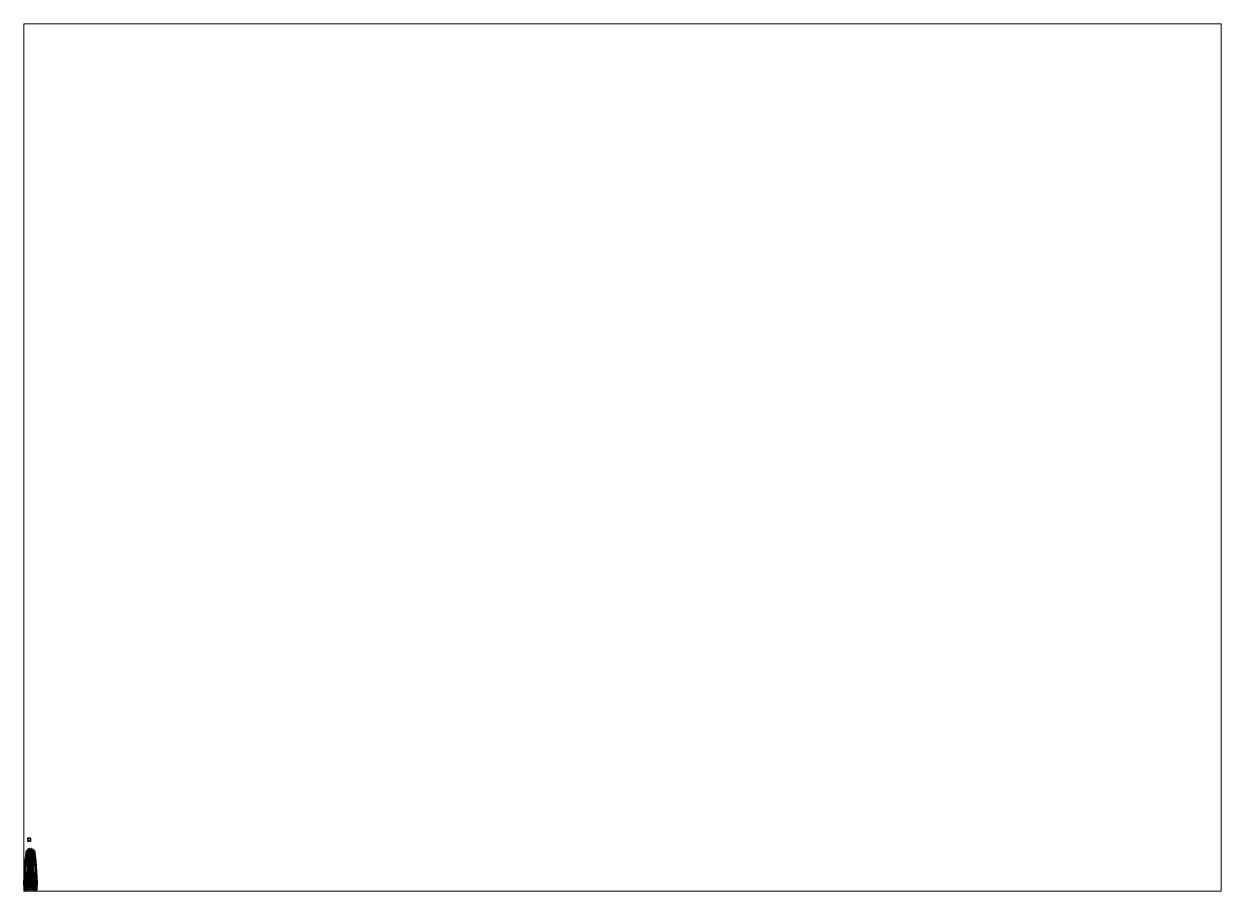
# Paper-space layout 'Layout1' of a CAD drawing. Header units: millimetres. Extents: x 28 to 251, y 20 to 181.
# The model-space entities are those that its viewports show. They can reach past a viewport. Long polylines and large blocks are cut down to what shows.
import ezdxf

# ---------------------------------------------------------------- set-up
doc = ezdxf.new("R2010")
doc.units = ezdxf.units.MM
for name, color, linetype in [('gun', 1, 'Continuous'), ('gun_mount', 2, 'Continuous'), ('sleeve', 5, 'Continuous'), ('superstructure', 3, 'Continuous'), ('tmp', 4, 'Continuous'), ('torpedo', 1, 'Continuous')]:
    doc.layers.add(name, color=color, linetype=linetype)

msp = doc.modelspace()

# ---------------------------------------------------------------- linework, layer by layer
for points in [[(0, 13.49, 1), (0, 13.49), (-1, 13.49), (-1, 13.49, 1)], [(-1, 13.49, 1), (-1, 13.49), (-1, 12.49), (-1, 12.49, 1)], [(-1, 12.49), (-1, 13.49), (0, 13.49), (0, 12.49)], [(0, 12.49, 1), (0, 13.49, 1), (-1, 13.49, 1), (-1, 12.49, 1)], [(0, 12.49), (0, 13.49), (0, 13.49, 1), (0, 12.49, 1)], [(-0.82, 9.13, 1.29), (-1.43, 9.13, 1.22), (-1.86, 5.48, 1.27), (-1.07, 5.48, 1.36)], [(-1.43, 9.13, 1.22), (-1.38, 9.13, 1.03), (-1.79, 5.48, 1.03), (-1.86, 5.48, 1.27)], [(-1.38, 9.13, 1.03), (-1.31, 9.13, 0.06), (-1.7, 5.48, 0.14), (-1.79, 5.48, 1.03)], [(-1.31, 9.13, 0.06), (-1.29, 9.13, -0.27), (-1.68, 5.48, -0.28), (-1.7, 5.48, 0.14)], [(-1.29, 9.13, -0.27), (-0.48, 9.13, -0.33), (-0.62, 5.48, -0.37), (-1.68, 5.48, -0.28)], [(1.43, 9.13, 1.22), (1.38, 9.13, 1.03), (-1.38, 9.13, 1.03), (-1.43, 9.13, 1.22)], [(0.82, 9.13, 1.29), (1.43, 9.13, 1.22), (-1.43, 9.13, 1.22), (-0.82, 9.13, 1.29)], [(1.38, 9.13, 1.03), (1.31, 9.13, 0.06), (-1.31, 9.13, 0.06), (-1.38, 9.13, 1.03)], [(1.31, 9.13, 0.06), (1.29, 9.13, -0.27), (-1.29, 9.13, -0.27), (-1.31, 9.13, 0.06)], [(1.29, 9.13, -0.27), (0.48, 9.13, -0.33), (-0.48, 9.13, -0.33), (-1.29, 9.13, -0.27)], [(-1.07, 5.48, 1.36), (1.07, 5.48, 1.36), (0.82, 9.13, 1.29), (-0.82, 9.13, 1.29)], [(-1, 12.49, 1), (-1, 12.49), (0, 12.49), (0, 12.49, 1)], [(-0.81, 9.67, -0.34), (-0.81, 9.67, -1.09), (-0.81, 9.14, -1.09), (-0.81, 9.14, -0.25)], [(-0.77, 9.67, -0.34), (-0.77, 9.67, -1.09), (-0.81, 9.67, -1.09), (-0.81, 9.67, -0.34)], [(-0.81, 9.14, -1.09), (-0.81, 9.67, -1.09), (-0.77, 9.67, -1.09), (-0.77, 9.14, -1.09)], [(-0.77, 9.14, -0.25), (-0.77, 9.67, -0.34), (-0.81, 9.67, -0.34), (-0.81, 9.14, -0.25)], [(-0.81, 9.14, -0.25), (-0.81, 9.14, -0.69), (-0.77, 9.14, -0.69), (-0.77, 9.14, -0.25)], [(-0.81, 9.14, -0.69), (-0.81, 9.14, -0.95), (-0.81, 8.94, -0.74), (-0.81, 8.94, -0.69)], [(-0.77, 8.94, -0.69), (-0.77, 9.14, -0.69), (-0.81, 9.14, -0.69), (-0.81, 8.94, -0.69)], [(-0.81, 8.94, -0.74), (-0.81, 9.14, -0.95), (-0.77, 9.14, -0.95), (-0.77, 8.94, -0.74)], [(-0.81, 9.14, -0.95), (-0.81, 9.14, -1.09), (-0.77, 9.14, -1.09), (-0.77, 9.14, -0.95)], [(-0.79, 9.02, -0.69), (-0.81, 9, -0.69), (-0.81, 9, -0.28), (-0.79, 9.02, -0.28)], [(-0.81, 9, -0.69), (-0.79, 8.98, -0.69), (-0.79, 8.98, -0.28), (-0.81, 9, -0.28)], [(-0.81, 8.94, -0.69), (-0.81, 8.94, -0.74), (-0.77, 8.94, -0.74), (-0.77, 8.94, -0.69)], [(-0.77, 9, -0.69), (-0.79, 9.02, -0.69), (-0.79, 9.02, -0.28), (-0.77, 9, -0.28)], [(-0.79, 8.98, -0.69), (-0.77, 9, -0.69), (-0.77, 9, -0.28), (-0.79, 8.98, -0.28)], [(-0.77, 9.14, -1.09), (-0.77, 9.67, -1.09), (-0.77, 9.67, -0.34), (-0.77, 9.14, -0.25)], [(-0.77, 8.94, -0.74), (-0.77, 9.14, -0.95), (-0.77, 9.14, -0.69), (-0.77, 8.94, -0.69)], [(-0.48, 9.13, -0.33), (-0.11, 9.13, -0.37), (-0.14, 5.48, -0.42), (-0.62, 5.48, -0.37)], [(0.48, 9.13, -0.33), (0.11, 9.13, -0.37), (-0.11, 9.13, -0.37), (-0.48, 9.13, -0.33)], [(0, 5.48, -0.46), (-0.14, 5.48, -0.42), (-0.11, 9.13, -0.37), (0, 9.13, -0.4)], [(0.11, 9.13, -0.37), (0, 9.13, -0.4), (0, 9.13, -0.4), (-0.11, 9.13, -0.37)], [(0, 9.13, -0.4), (0.11, 9.13, -0.37), (0.14, 5.48, -0.42), (0, 5.48, -0.46)], [(0.62, 5.48, -0.37), (0.14, 5.48, -0.42), (0.11, 9.13, -0.37), (0.48, 9.13, -0.33)], [(1.68, 5.48, -0.28), (0.62, 5.48, -0.37), (0.48, 9.13, -0.33), (1.29, 9.13, -0.27)], [(0.81, 9.67, -0.34), (0.81, 9.67, -1.09), (0.77, 9.67, -1.09), (0.77, 9.67, -0.34)], [(0.77, 9.67, -0.34), (0.77, 9.67, -1.09), (0.77, 9.14, -1.09), (0.77, 9.14, -0.25)], [(0.77, 9.14, -1.09), (0.77, 9.67, -1.09), (0.81, 9.67, -1.09), (0.81, 9.14, -1.09)], [(0.81, 9.14, -0.25), (0.81, 9.67, -0.34), (0.77, 9.67, -0.34), (0.77, 9.14, -0.25)], [(0.77, 9.14, -0.95), (0.77, 9.14, -1.09), (0.81, 9.14, -1.09), (0.81, 9.14, -0.95)], [(0.77, 9.14, -0.25), (0.77, 9.14, -0.69), (0.81, 9.14, -0.69), (0.81, 9.14, -0.25)], [(0.77, 9.14, -0.69), (0.77, 9.14, -0.95), (0.77, 8.94, -0.74), (0.77, 8.94, -0.69)], [(0.77, 8.94, -0.74), (0.77, 9.14, -0.95), (0.81, 9.14, -0.95), (0.81, 8.94, -0.74)], [(0.81, 8.94, -0.69), (0.81, 9.14, -0.69), (0.77, 9.14, -0.69), (0.77, 8.94, -0.69)], [(0.79, 9.02, -0.69), (0.77, 9, -0.69), (0.77, 9, -0.28), (0.79, 9.02, -0.28)], [(0.77, 9, -0.69), (0.79, 8.98, -0.69), (0.79, 8.98, -0.28), (0.77, 9, -0.28)], [(0.77, 8.94, -0.69), (0.77, 8.94, -0.74), (0.81, 8.94, -0.74), (0.81, 8.94, -0.69)], [(0.81, 9, -0.69), (0.79, 9.02, -0.69), (0.79, 9.02, -0.28), (0.81, 9, -0.28)], [(0.79, 8.98, -0.69), (0.81, 9, -0.69), (0.81, 9, -0.28), (0.79, 8.98, -0.28)], [(0.81, 9.14, -1.09), (0.81, 9.67, -1.09), (0.81, 9.67, -0.34), (0.81, 9.14, -0.25)], [(0.81, 8.94, -0.74), (0.81, 9.14, -0.95), (0.81, 9.14, -0.69), (0.81, 8.94, -0.69)], [(1.07, 5.48, 1.36), (1.86, 5.48, 1.27), (1.43, 9.13, 1.22), (0.82, 9.13, 1.29)], [(1.7, 5.48, 0.14), (1.68, 5.48, -0.28), (1.29, 9.13, -0.27), (1.31, 9.13, 0.06)], [(1.79, 5.48, 1.03), (1.7, 5.48, 0.14), (1.31, 9.13, 0.06), (1.38, 9.13, 1.03)], [(1.86, 5.48, 1.27), (1.79, 5.48, 1.03), (1.38, 9.13, 1.03), (1.43, 9.13, 1.22)], [(-1.86, 5.48, 1.27), (-1.79, 5.48, 1.03), (-2.17, -2.23, 0.89), (-2.33, -2.23, 1.3)], [(-1.07, 5.48, 1.36), (-1.86, 5.48, 1.27), (-2.33, -2.23, 1.3), (-1.18, -2.23, 1.5)], [(-1.79, 5.48, 1.03), (-1.7, 5.48, 0.14), (-2.02, -2.23, 0.28), (-2.17, -2.23, 0.89)], [(-1.7, 5.48, 0.14), (-1.68, 5.48, -0.28), (-1.9, -2.23, -0.42), (-2.02, -2.23, 0.28)], [(-1.68, 5.48, -0.28), (-0.62, 5.48, -0.37), (-1.53, -2.23, -0.42), (-1.9, -2.23, -0.42)], [(-0.62, 5.48, -0.37), (-0.14, 5.48, -0.42), (-0.3, -2.23, -0.64), (-1.53, -2.23, -0.42)], [(0, -2.23, -0.74), (-0.3, -2.23, -0.64), (-0.14, 5.48, -0.42), (0, 5.48, -0.46)], [(-0.11, 7.11, 1.31), (-0.15, 7, 1.31), (-0.1, 7, 2.16), (-0.07, 7.07, 2.16)], [(-0.15, 7, 1.31), (-0.11, 6.89, 1.31), (-0.07, 6.93, 2.16), (-0.1, 7, 2.16)], [(0, 7.15, 1.31), (-0.11, 7.11, 1.31), (-0.07, 7.07, 2.16), (0, 7.1, 2.16)], [(-0.11, 6.89, 1.31), (0, 6.85, 1.31), (0, 6.9, 2.16), (-0.07, 6.93, 2.16)], [(0.11, 7.11, 1.31), (0, 7.15, 1.31), (0, 7.1, 2.16), (0.07, 7.07, 2.16)], [(0, 6.85, 1.31), (0.11, 6.89, 1.31), (0.07, 6.93, 2.16), (0, 6.9, 2.16)], [(0, 5.48, -0.46), (0.14, 5.48, -0.42), (0.3, -2.23, -0.64), (0, -2.23, -0.74)], [(0.15, 7, 1.31), (0.11, 7.11, 1.31), (0.07, 7.07, 2.16), (0.1, 7, 2.16)], [(0.11, 6.89, 1.31), (0.15, 7, 1.31), (0.1, 7, 2.16), (0.07, 6.93, 2.16)], [(1.53, -2.23, -0.42), (0.3, -2.23, -0.64), (0.14, 5.48, -0.42), (0.62, 5.48, -0.37)], [(1.9, -2.23, -0.42), (1.53, -2.23, -0.42), (0.62, 5.48, -0.37), (1.68, 5.48, -0.28)], [(1.18, -2.23, 1.5), (2.33, -2.23, 1.3), (1.86, 5.48, 1.27), (1.07, 5.48, 1.36)], [(2.02, -2.23, 0.28), (1.9, -2.23, -0.42), (1.68, 5.48, -0.28), (1.7, 5.48, 0.14)], [(2.17, -2.23, 0.89), (2.02, -2.23, 0.28), (1.7, 5.48, 0.14), (1.79, 5.48, 1.03)], [(2.33, -2.23, 1.3), (2.17, -2.23, 0.89), (1.79, 5.48, 1.03), (1.86, 5.48, 1.27)], [(-1.18, -2.23, 1.5), (-2.33, -2.23, 1.3), (-2.23, -4.61, 1.3), (-1.18, -4.61, 1.5)], [(-2.33, -2.23, 1.3), (-2.17, -2.23, 0.89), (-1.91, -4.61, 0.89), (-2.23, -4.61, 1.3)], [(-2.17, -2.23, 0.89), (-2.02, -2.23, 0.28), (-1.49, -4.61, 0.28), (-1.91, -4.61, 0.89)], [(-2.02, -2.23, 0.28), (-1.9, -2.23, -0.42), (-1.26, -4.61, -0.05), (-1.49, -4.61, 0.28)], [(-1.9, -2.23, -0.42), (-1.53, -2.23, -0.42), (-1.02, -4.61, -0.1), (-1.26, -4.61, -0.05)], [(-1.53, -2.23, -0.42), (-0.3, -2.23, -0.64), (-0.1, -4.61, -0.64), (-1.02, -4.61, -0.1)], [(0, -4.61, -0.74), (-0.1, -4.61, -0.64), (-0.3, -2.23, -0.64), (0, -2.23, -0.74)], [(0, -2.23, -0.74), (0.3, -2.23, -0.64), (0.1, -4.61, -0.64), (0, -4.61, -0.74)], [(1.02, -4.61, -0.1), (0.1, -4.61, -0.64), (0.3, -2.23, -0.64), (1.53, -2.23, -0.42)], [(1.26, -4.61, -0.05), (1.02, -4.61, -0.1), (1.53, -2.23, -0.42), (1.9, -2.23, -0.42)], [(1.18, -4.61, 1.5), (2.23, -4.61, 1.3), (2.33, -2.23, 1.3), (1.18, -2.23, 1.5)], [(1.49, -4.61, 0.28), (1.26, -4.61, -0.05), (1.9, -2.23, -0.42), (2.02, -2.23, 0.28)], [(1.91, -4.61, 0.89), (1.49, -4.61, 0.28), (2.02, -2.23, 0.28), (2.17, -2.23, 0.89)], [(2.23, -4.61, 1.3), (1.91, -4.61, 0.89), (2.17, -2.23, 0.89), (2.33, -2.23, 1.3)], [(-2.23, -4.61, 1.3), (-1.91, -4.61, 0.89), (-1.4, -6.55, 0.85), (-1.96, -6.55, 1.26)], [(-1.18, -4.61, 1.5), (-2.23, -4.61, 1.3), (-1.96, -6.55, 1.26), (-1.34, -6.55, 1.46)], [(-1.96, -6.55, 1.26), (-1.4, -6.55, 0.85), (0, -8.95, 0.78), (0, -9.13, 1.34)], [(-1.34, -6.55, 1.46), (-1.96, -6.55, 1.26), (0, -9.13, 1.34)], [(-1.91, -4.61, 0.89), (-1.49, -4.61, 0.28), (-0.72, -6.55, 0.24), (-1.4, -6.55, 0.85)], [(-1.49, -4.61, 0.28), (-1.26, -4.61, -0.05), (-0.66, -6.55, 0.14), (-0.72, -6.55, 0.24)], [(-1.4, -6.55, 0.85), (-0.72, -6.55, 0.24), (0, -8.73, 0.18), (0, -8.95, 0.78)], [(0, -4.61, 1.53), (-1.18, -4.61, 1.5), (-1.34, -6.55, 1.46), (0, -6.55, 1.49)], [(0, -6.55, 1.49), (-1.34, -6.55, 1.46), (0, -9.13, 1.34)], [(-1.26, -4.61, -0.05), (-1.02, -4.61, -0.1), (-0.53, -6.55, 0.02), (-0.66, -6.55, 0.14)], [(-1.02, -4.61, -0.1), (-0.1, -4.61, -0.64), (-0.1, -6.55, -0.47), (-0.53, -6.55, 0.02)], [(-0.72, -6.55, 0.24), (-0.66, -6.55, 0.14), (0, -8.73, 0.18)], [(-0.66, -6.55, 0.14), (-0.53, -6.55, 0.02), (0, -8.64, 0.02), (0, -8.73, 0.18)], [(-0.53, -6.55, 0.02), (-0.1, -6.55, -0.47), (0, -8.34, -0.36), (0, -8.64, 0.02)], [(0, -6.55, -0.64), (-0.1, -6.55, -0.47), (-0.1, -4.61, -0.64), (0, -4.61, -0.74)], [(0, -7.95, -0.53), (0, -8.34, -0.36), (-0.1, -6.55, -0.47), (0, -6.55, -0.64)], [(0, -4.61, -0.74), (0.1, -4.61, -0.64), (0.1, -6.55, -0.47), (0, -6.55, -0.64)], [(0, -6.55, 1.49), (1.34, -6.55, 1.46), (1.18, -4.61, 1.5), (0, -4.61, 1.53)], [(0, -8.73, 0.18), (0, -8.73, 0.18), (0.66, -6.55, 0.14), (0.72, -6.55, 0.24)], [(0, -8.64, 0.02), (0, -8.34, -0.36), (0.1, -6.55, -0.47), (0.53, -6.55, 0.02)], [(0, -6.55, -0.64), (0.1, -6.55, -0.47), (0, -8.34, -0.36), (0, -7.95, -0.53)], [(0, -8.73, 0.18), (0, -8.64, 0.02), (0.53, -6.55, 0.02), (0.66, -6.55, 0.14)], [(0, -9.13, 1.34), (0, -9.13, 1.34), (1.96, -6.55, 1.26), (1.34, -6.55, 1.46)], [(0, -8.95, 0.78), (0, -8.73, 0.18), (0.72, -6.55, 0.24), (1.4, -6.55, 0.85)], [(0, -9.13, 1.34), (0, -8.95, 0.78), (1.4, -6.55, 0.85), (1.96, -6.55, 1.26)], [(0, -9.13, 1.34), (0, -9.13, 1.34), (1.34, -6.55, 1.46), (0, -6.55, 1.49)], [(0.53, -6.55, 0.02), (0.1, -6.55, -0.47), (0.1, -4.61, -0.64), (1.02, -4.61, -0.1)], [(0.66, -6.55, 0.14), (0.53, -6.55, 0.02), (1.02, -4.61, -0.1), (1.26, -4.61, -0.05)], [(0.72, -6.55, 0.24), (0.66, -6.55, 0.14), (1.26, -4.61, -0.05), (1.49, -4.61, 0.28)], [(1.4, -6.55, 0.85), (0.72, -6.55, 0.24), (1.49, -4.61, 0.28), (1.91, -4.61, 0.89)], [(1.34, -6.55, 1.46), (1.96, -6.55, 1.26), (2.23, -4.61, 1.3), (1.18, -4.61, 1.5)], [(1.96, -6.55, 1.26), (1.4, -6.55, 0.85), (1.91, -4.61, 0.89), (2.23, -4.61, 1.3)]]:
    msp.add_3dface(points)
at = {"color": 2}
for points in [[(-1.07, 5.48, 1.36), (-1.18, -2.23, 1.5), (-1.01, -1.37, 1.5)], [(-1.07, 5.48, 1.36), (-1.01, -1.37, 1.5), (-0.92, -0.35, 1.51)], [(-0.92, -0.35, 1.51), (-0.82, -0.35, 1.51), (-1.07, 5.48, 1.36)], [(1.07, 5.48, 1.36), (-1.07, 5.48, 1.36), (-0.59, 5.1, 1.37), (0.59, 5.1, 1.37)], [(-0.59, 5.1, 1.37), (-1.07, 5.48, 1.36), (-0.82, -0.35, 1.51), (-0.59, 2.89, 1.43)], [(1.07, 5.48, 1.36), (0.59, 5.1, 1.37), (0.59, 2.89, 1.43), (0.82, -0.35, 1.51)], [(0.82, -0.35, 1.51), (0.92, -0.35, 1.51), (1.07, 5.48, 1.36)], [(0.92, -0.35, 1.51), (1.01, -1.37, 1.5), (1.07, 5.48, 1.36)], [(1.01, -1.37, 1.5), (1.18, -2.23, 1.5), (1.07, 5.48, 1.36)], [(-0.59, 2.89, 1.43), (-0.82, -0.35, 1.51), (-0.82, -0.35, 1.51), (-0.59, 2.74, 1.43)], [(-0.59, 2.74, 1.43), (-0.82, -0.35, 1.51), (-0.82, -0.35, 1.51), (-0.59, 1.8, 1.45)], [(-0.59, 1.8, 1.45), (-0.82, -0.35, 1.51), (-0.82, -0.35, 1.51), (-0.59, 1.22, 1.47)], [(-0.59, 1.22, 1.47), (-0.82, -0.35, 1.51), (-0.82, -0.35, 1.51), (-0.59, -0.35, 1.51)], [(0.59, 2.89, 1.43), (-0.59, 2.89, 1.43), (-0.59, 2.74, 1.43), (0.59, 2.74, 1.43)], [(0.59, 1.8, 1.45), (-0.59, 1.8, 1.45), (-0.59, 1.22, 1.47), (0.59, 1.22, 1.47)], [(0.59, 2.89, 1.43), (0.59, 2.74, 1.43), (0.59, 2.74, 1.43), (0.82, -0.35, 1.51)], [(0.59, 2.74, 1.43), (0.59, 1.8, 1.45), (0.59, 1.8, 1.45), (0.82, -0.35, 1.51)], [(0.59, 1.8, 1.45), (0.59, 1.22, 1.47), (0.59, 1.22, 1.47), (0.82, -0.35, 1.51)], [(0.59, 1.22, 1.47), (0.59, -0.35, 1.51), (0.59, -0.35, 1.51), (0.82, -0.35, 1.51)], [(-1.01, -1.37, 1.5), (-1.18, -2.23, 1.5), (-1.01, -2.1, 1.5)], [(-1.01, -2.1, 1.5), (-1.18, -2.23, 1.5), (-0.74, -2.76, 1.51)], [(-0.74, -2.76, 1.51), (-1.18, -2.23, 1.5), (-1.18, -4.61, 1.5)], [(-0.45, -3.15, 1.52), (-0.74, -2.76, 1.51), (-1.18, -4.61, 1.5)], [(0, -3.27, 1.53), (-0.17, -3.27, 1.53), (-1.18, -4.61, 1.5), (0, -4.61, 1.53)], [(0.82, -0.35, 1.53), (-0.82, -0.35, 1.53), (-0.82, -1.37, 1.53), (0.82, -1.37, 1.53)], [(0, -4.61, 1.53), (1.18, -4.61, 1.5), (0.17, -3.27, 1.53), (0, -3.27, 1.53)], [(1.18, -4.61, 1.5), (1.18, -4.61, 1.5), (0.45, -3.15, 1.52), (0.17, -3.27, 1.53)], [(1.18, -4.61, 1.5), (1.18, -4.61, 1.5), (0.74, -2.76, 1.51), (0.45, -3.15, 1.52)], [(0.74, -2.76, 1.51), (0.74, -2.76, 1.51), (1.18, -2.23, 1.5), (1.01, -2.1, 1.5)], [(1.18, -4.61, 1.5), (1.18, -4.61, 1.5), (1.18, -2.23, 1.5), (0.74, -2.76, 1.51)], [(1.01, -2.1, 1.5), (1.01, -2.1, 1.5), (1.18, -2.23, 1.5), (1.01, -1.37, 1.5)]]:
    msp.add_3dface(points, dxfattribs=at)
at = {"layer": 'gun'}
for points in [[(-0.02, 8.05, 2.64), (-0.01, 8.05, 2.63), (-0.01, 7.37, 2.63), (-0.02, 7.37, 2.64)], [(-0.01, 8.05, 2.65), (-0.02, 8.05, 2.64), (-0.02, 7.37, 2.64), (-0.01, 7.37, 2.65)], [(0.02, 8.05, 2.64), (-0.01, 8.05, 2.63), (-0.02, 8.05, 2.64), (0.01, 8.05, 2.65)], [(0.01, 8.05, 2.65), (-0.02, 8.05, 2.64), (-0.01, 8.05, 2.65), (0, 8.05, 2.66)], [(-0.01, 8.05, 2.63), (0, 8.05, 2.62), (0, 7.37, 2.62), (-0.01, 7.37, 2.63)], [(0, 8.05, 2.66), (-0.01, 8.05, 2.65), (-0.01, 7.37, 2.65), (0, 7.37, 2.66)], [(0.01, 8.05, 2.63), (0, 8.05, 2.62), (-0.01, 8.05, 2.63), (0.02, 8.05, 2.64)], [(0, 8.05, 2.62), (0.01, 8.05, 2.63), (0.01, 7.37, 2.63), (0, 7.37, 2.62)], [(0.01, 8.05, 2.65), (0, 8.05, 2.66), (0, 7.37, 2.66), (0.01, 7.37, 2.65)], [(0.01, 8.05, 2.63), (0.02, 8.05, 2.64), (0.02, 7.37, 2.64), (0.01, 7.37, 2.63)], [(0.02, 8.05, 2.64), (0.01, 8.05, 2.65), (0.01, 7.37, 2.65), (0.02, 7.37, 2.64)]]:
    msp.add_3dface(points, dxfattribs=at)
at = {"layer": 'gun_mount'}
for points in [[(-0.07, 7.07, 2.16), (-0.1, 7, 2.16), (-0.1, 7, 2.36), (-0.07, 7.07, 2.36)], [(0.1, 7, 2.36), (-0.07, 7.07, 2.36), (-0.1, 7, 2.36), (-0.07, 6.93, 2.36)], [(-0.1, 7, 2.16), (-0.07, 6.93, 2.16), (-0.07, 6.93, 2.36), (-0.1, 7, 2.36)], [(-0.07, 7.11, 2.36), (-0.07, 6.89, 2.36), (-0.07, 6.86, 2.66), (-0.07, 6.92, 2.66)], [(-0.05, 6.92, 2.66), (-0.05, 7.11, 2.36), (-0.07, 7.11, 2.36), (-0.07, 6.92, 2.66)], [(-0.05, 7.11, 2.36), (-0.05, 6.89, 2.36), (-0.07, 6.89, 2.36), (-0.07, 7.11, 2.36)], [(0, 7.1, 2.16), (-0.07, 7.07, 2.16), (-0.07, 7.07, 2.36), (0, 7.1, 2.36)], [(0.07, 7.07, 2.36), (0, 7.1, 2.36), (-0.07, 7.07, 2.36), (0.1, 7, 2.36)], [(0.1, 7, 2.36), (-0.07, 6.93, 2.36), (0, 6.9, 2.36), (0.07, 6.93, 2.36)], [(-0.07, 6.93, 2.16), (0, 6.9, 2.16), (0, 6.9, 2.36), (-0.07, 6.93, 2.36)], [(-0.05, 6.92, 2.66), (-0.05, 6.86, 2.66), (-0.07, 6.86, 2.66), (-0.07, 6.92, 2.66)], [(-0.05, 6.89, 2.69), (-0.05, 6.92, 2.66), (-0.07, 6.92, 2.66), (-0.07, 6.89, 2.69)], [(-0.07, 6.92, 2.66), (-0.07, 6.86, 2.66), (-0.07, 6.88, 2.69), (-0.07, 6.89, 2.69)], [(-0.07, 6.92, 2.66), (-0.07, 6.86, 2.66), (-0.05, 6.86, 2.66), (-0.05, 6.92, 2.66)], [(-0.07, 6.86, 2.66), (-0.07, 6.89, 2.36), (-0.05, 6.89, 2.36), (-0.05, 6.86, 2.66)], [(-0.07, 6.89, 2.69), (-0.07, 6.88, 2.69), (-0.05, 6.88, 2.69), (-0.05, 6.89, 2.69)], [(-0.07, 6.88, 2.69), (-0.07, 6.86, 2.66), (-0.05, 6.86, 2.66), (-0.05, 6.88, 2.69)], [(-0.05, 6.86, 2.66), (-0.05, 6.89, 2.36), (-0.05, 7.11, 2.36), (-0.05, 6.92, 2.66)], [(-0.05, 6.88, 2.69), (-0.05, 6.86, 2.66), (-0.05, 6.92, 2.66), (-0.05, 6.89, 2.69)], [(0.07, 7.07, 2.16), (0, 7.1, 2.16), (0, 7.1, 2.36), (0.07, 7.07, 2.36)], [(0, 6.9, 2.16), (0.07, 6.93, 2.16), (0.07, 6.93, 2.36), (0, 6.9, 2.36)], [(0.07, 6.92, 2.66), (0.07, 7.11, 2.36), (0.05, 7.11, 2.36), (0.05, 6.92, 2.66)], [(0.05, 7.11, 2.36), (0.05, 6.89, 2.36), (0.05, 6.86, 2.66), (0.05, 6.92, 2.66)], [(0.07, 7.11, 2.36), (0.07, 6.89, 2.36), (0.05, 6.89, 2.36), (0.05, 7.11, 2.36)], [(0.07, 6.92, 2.66), (0.07, 6.86, 2.66), (0.05, 6.86, 2.66), (0.05, 6.92, 2.66)], [(0.07, 6.89, 2.69), (0.07, 6.92, 2.66), (0.05, 6.92, 2.66), (0.05, 6.89, 2.69)], [(0.05, 6.92, 2.66), (0.05, 6.86, 2.66), (0.05, 6.88, 2.69), (0.05, 6.89, 2.69)], [(0.05, 6.92, 2.66), (0.05, 6.86, 2.66), (0.07, 6.86, 2.66), (0.07, 6.92, 2.66)], [(0.05, 6.86, 2.66), (0.05, 6.89, 2.36), (0.07, 6.89, 2.36), (0.07, 6.86, 2.66)], [(0.05, 6.89, 2.69), (0.05, 6.88, 2.69), (0.07, 6.88, 2.69), (0.07, 6.89, 2.69)], [(0.05, 6.88, 2.69), (0.05, 6.86, 2.66), (0.07, 6.86, 2.66), (0.07, 6.88, 2.69)], [(0.07, 6.86, 2.66), (0.07, 6.89, 2.36), (0.07, 7.11, 2.36), (0.07, 6.92, 2.66)], [(0.1, 7, 2.16), (0.07, 7.07, 2.16), (0.07, 7.07, 2.36), (0.1, 7, 2.36)], [(0.07, 6.93, 2.16), (0.1, 7, 2.16), (0.1, 7, 2.36), (0.07, 6.93, 2.36)], [(0.07, 6.88, 2.69), (0.07, 6.86, 2.66), (0.07, 6.92, 2.66), (0.07, 6.89, 2.69)], [(0.15, 7.01, 2.29), (0.15, 7, 2.28), (0.1, 7, 2.28), (0.09, 7.01, 2.29)], [(0.15, 7, 2.3), (0.15, 7.01, 2.29), (0.09, 7.01, 2.29), (0.1, 7, 2.3)], [(0.15, 7, 2.28), (0.15, 6.99, 2.29), (0.09, 6.99, 2.29), (0.1, 7, 2.28)], [(0.15, 6.99, 2.29), (0.15, 7, 2.3), (0.1, 7, 2.3), (0.09, 6.99, 2.29)], [(0.15, 7.08, 2.21), (0.14, 7.07, 2.22), (0.14, 7.1, 2.29), (0.15, 7.11, 2.29)], [(0.15, 7.11, 2.29), (0.14, 7.1, 2.29), (0.14, 7.07, 2.36), (0.15, 7.08, 2.37)], [(0.14, 7.1, 2.29), (0.15, 7.09, 2.29), (0.15, 7.06, 2.35), (0.14, 7.07, 2.36)], [(0.14, 7.07, 2.22), (0.15, 7.06, 2.23), (0.15, 7.09, 2.29), (0.14, 7.1, 2.29)], [(0.14, 6.9, 2.29), (0.15, 6.91, 2.3), (0.15, 7.09, 2.3), (0.14, 7.1, 2.29)], [(0.15, 6.91, 2.28), (0.14, 6.9, 2.29), (0.14, 7.1, 2.29), (0.15, 7.09, 2.28)], [(0.15, 7, 2.18), (0.14, 7, 2.19), (0.14, 7.07, 2.22), (0.15, 7.08, 2.21)], [(0.15, 7.08, 2.37), (0.14, 7.07, 2.36), (0.14, 7, 2.39), (0.15, 7, 2.4)], [(0.14, 7, 2.19), (0.15, 7, 2.2), (0.15, 7.06, 2.23), (0.14, 7.07, 2.22)], [(0.14, 7.07, 2.36), (0.15, 7.06, 2.35), (0.15, 7, 2.38), (0.14, 7, 2.39)], [(0.15, 7.01, 2.2), (0.14, 7, 2.19), (0.14, 7, 2.39), (0.15, 7.01, 2.38)], [(0.15, 6.92, 2.21), (0.14, 6.93, 2.22), (0.14, 7, 2.19), (0.15, 7, 2.18)], [(0.14, 6.93, 2.22), (0.15, 6.94, 2.23), (0.15, 7, 2.2), (0.14, 7, 2.19)], [(0.14, 7, 2.19), (0.15, 6.99, 2.2), (0.15, 6.99, 2.38), (0.14, 7, 2.39)], [(0.15, 7, 2.4), (0.14, 7, 2.39), (0.14, 6.93, 2.36), (0.15, 6.92, 2.37)], [(0.14, 7, 2.39), (0.15, 7, 2.38), (0.15, 6.94, 2.35), (0.14, 6.93, 2.36)], [(0.14, 6.93, 2.36), (0.15, 6.94, 2.35), (0.15, 6.91, 2.29), (0.14, 6.9, 2.29)], [(0.14, 6.9, 2.29), (0.15, 6.91, 2.29), (0.15, 6.94, 2.23), (0.14, 6.93, 2.22)], [(0.15, 6.89, 2.29), (0.14, 6.9, 2.29), (0.14, 6.93, 2.22), (0.15, 6.92, 2.21)], [(0.15, 6.92, 2.37), (0.14, 6.93, 2.36), (0.14, 6.9, 2.29), (0.15, 6.89, 2.29)], [(0.16, 7.07, 2.22), (0.15, 7.08, 2.21), (0.15, 7.11, 2.29), (0.16, 7.1, 2.29)], [(0.16, 7.1, 2.29), (0.15, 7.11, 2.29), (0.15, 7.08, 2.37), (0.16, 7.07, 2.36)], [(0.15, 7.09, 2.29), (0.16, 7.1, 2.29), (0.16, 7.07, 2.36), (0.15, 7.06, 2.35)], [(0.15, 7.06, 2.23), (0.16, 7.07, 2.22), (0.16, 7.1, 2.29), (0.15, 7.09, 2.29)], [(0.15, 6.91, 2.3), (0.16, 6.9, 2.29), (0.16, 7.1, 2.29), (0.15, 7.09, 2.3)], [(0.16, 6.9, 2.29), (0.15, 6.91, 2.28), (0.15, 7.09, 2.28), (0.16, 7.1, 2.29)], [(0.16, 7, 2.19), (0.15, 7, 2.18), (0.15, 7.08, 2.21), (0.16, 7.07, 2.22)], [(0.16, 7.07, 2.36), (0.15, 7.08, 2.37), (0.15, 7, 2.4), (0.16, 7, 2.39)], [(0.15, 7, 2.2), (0.16, 7, 2.19), (0.16, 7.07, 2.22), (0.15, 7.06, 2.23)], [(0.15, 7.06, 2.35), (0.16, 7.07, 2.36), (0.16, 7, 2.39), (0.15, 7, 2.38)], [(0.16, 7, 2.19), (0.15, 7.01, 2.2), (0.15, 7.01, 2.38), (0.16, 7, 2.39)], [(0.16, 6.93, 2.22), (0.15, 6.92, 2.21), (0.15, 7, 2.18), (0.16, 7, 2.19)], [(0.15, 6.94, 2.23), (0.16, 6.93, 2.22), (0.16, 7, 2.19), (0.15, 7, 2.2)], [(0.15, 6.99, 2.2), (0.16, 7, 2.19), (0.16, 7, 2.39), (0.15, 6.99, 2.38)], [(0.16, 7, 2.39), (0.15, 7, 2.4), (0.15, 6.92, 2.37), (0.16, 6.93, 2.36)], [(0.15, 7, 2.38), (0.16, 7, 2.39), (0.16, 6.93, 2.36), (0.15, 6.94, 2.35)], [(0.15, 6.94, 2.35), (0.16, 6.93, 2.36), (0.16, 6.9, 2.29), (0.15, 6.91, 2.29)], [(0.15, 6.91, 2.29), (0.16, 6.9, 2.29), (0.16, 6.93, 2.22), (0.15, 6.94, 2.23)], [(0.16, 6.9, 2.29), (0.15, 6.89, 2.29), (0.15, 6.92, 2.21), (0.16, 6.93, 2.22)], [(0.16, 6.93, 2.36), (0.15, 6.92, 2.37), (0.15, 6.89, 2.29), (0.16, 6.9, 2.29)]]:
    msp.add_3dface(points, dxfattribs=at)
at = {"layer": 'sleeve'}
for points in [[(-0.16, 6.6, 2.84), (-0.18, 6.59, 2.79), (-0.22, 6.4, 2.84), (-0.19, 6.42, 2.92)], [(-0.18, 6.59, 2.79), (-0.16, 6.58, 2.74), (-0.19, 6.38, 2.77), (-0.22, 6.4, 2.84)], [(-0.11, 6.43, 2.95), (-0.19, 6.42, 2.92), (-0.22, 6.4, 2.84), (-0.03, 6.42, 2.92)], [(-0.03, 6.42, 2.92), (-0.22, 6.4, 2.84), (-0.19, 6.38, 2.77), (0, 6.4, 2.84)], [(-0.11, 6.61, 2.86), (-0.16, 6.6, 2.84), (-0.19, 6.42, 2.92), (-0.11, 6.43, 2.95)], [(-0.16, 6.58, 2.74), (-0.11, 6.57, 2.72), (-0.11, 6.37, 2.74), (-0.19, 6.38, 2.77)], [(0, 6.4, 2.84), (-0.19, 6.38, 2.77), (-0.11, 6.37, 2.74), (-0.03, 6.38, 2.77)], [(-0.06, 6.6, 2.84), (-0.18, 6.59, 2.79), (-0.16, 6.6, 2.84), (-0.11, 6.61, 2.86)], [(-0.04, 6.59, 2.79), (-0.16, 6.58, 2.74), (-0.18, 6.59, 2.79), (-0.06, 6.6, 2.84)], [(-0.06, 6.58, 2.74), (-0.11, 6.57, 2.72), (-0.16, 6.58, 2.74), (-0.04, 6.59, 2.79)], [(-0.06, 6.6, 2.84), (-0.11, 6.61, 2.86), (-0.11, 6.43, 2.95), (-0.03, 6.42, 2.92)], [(-0.11, 6.57, 2.72), (-0.06, 6.58, 2.74), (-0.03, 6.38, 2.77), (-0.11, 6.37, 2.74)], [(-0.09, 6.88, 2.66), (-0.09, 6.9, 2.66), (-0.09, 6.9, 2.65), (-0.09, 6.89, 2.65)], [(-0.09, 6.89, 2.67), (-0.09, 6.9, 2.67), (-0.09, 6.9, 2.66), (-0.09, 6.88, 2.66)], [(-0.07, 6.9, 2.65), (-0.07, 6.89, 2.65), (-0.09, 6.89, 2.65), (-0.09, 6.9, 2.65)], [(-0.07, 6.9, 2.66), (-0.07, 6.9, 2.65), (-0.09, 6.9, 2.65), (-0.09, 6.9, 2.66)], [(-0.07, 6.9, 2.67), (-0.07, 6.9, 2.66), (-0.09, 6.9, 2.66), (-0.09, 6.9, 2.67)], [(-0.07, 6.89, 2.67), (-0.07, 6.9, 2.67), (-0.09, 6.9, 2.67), (-0.09, 6.89, 2.67)], [(-0.07, 6.89, 2.65), (-0.07, 6.88, 2.66), (-0.09, 6.88, 2.66), (-0.09, 6.89, 2.65)], [(-0.07, 6.88, 2.66), (-0.07, 6.89, 2.67), (-0.09, 6.89, 2.67), (-0.09, 6.88, 2.66)], [(-0.04, 6.59, 2.79), (-0.06, 6.6, 2.84), (-0.03, 6.42, 2.92), (0, 6.4, 2.84)], [(-0.06, 6.58, 2.74), (-0.04, 6.59, 2.79), (0, 6.4, 2.84), (-0.03, 6.38, 2.77)], [(0.05, 6.98, 2.76), (0.05, 6.98, 2.58), (-0.05, 6.98, 2.58), (-0.05, 6.98, 2.76)], [(-0.05, 6.98, 2.58), (-0.05, 6.38, 2.58), (-0.05, 6.38, 2.76), (-0.05, 6.98, 2.76)], [(0.05, 6.98, 2.58), (0.05, 6.38, 2.58), (-0.05, 6.38, 2.58), (-0.05, 6.98, 2.58)], [(-0.05, 6.98, 2.76), (-0.05, 6.38, 2.76), (0.05, 6.38, 2.76), (0.05, 6.98, 2.76)], [(-0.05, 6.38, 2.76), (-0.05, 6.38, 2.58), (0.05, 6.38, 2.58), (0.05, 6.38, 2.76)], [(-0.03, 7.53, 2.64), (-0.03, 7.52, 2.64), (-0.02, 7.52, 2.66), (-0.02, 7.53, 2.66)], [(-0.02, 7.52, 2.64), (-0.03, 7.53, 2.64), (-0.02, 7.53, 2.66), (-0.01, 7.52, 2.65)], [(-0.02, 7.53, 2.62), (-0.02, 7.52, 2.62), (-0.03, 7.52, 2.64), (-0.03, 7.53, 2.64)], [(-0.01, 7.52, 2.63), (-0.02, 7.53, 2.62), (-0.03, 7.53, 2.64), (-0.02, 7.52, 2.64)], [(-0.03, 7.52, 2.64), (-0.02, 7.52, 2.64), (-0.01, 7.52, 2.65), (-0.02, 7.52, 2.66)], [(-0.02, 7.52, 2.62), (-0.01, 7.52, 2.63), (-0.02, 7.52, 2.64), (-0.03, 7.52, 2.64)], [(-0.02, 7.37, 2.68), (-0.02, 7.37, 2.61), (-0.03, 7.37, 2.63), (-0.03, 7.37, 2.66)], [(-0.03, 7.37, 2.66), (-0.03, 7.37, 2.63), (-0.03, 6.98, 2.63), (-0.03, 6.98, 2.66)], [(-0.03, 7.37, 2.63), (-0.02, 7.37, 2.61), (-0.02, 6.98, 2.61), (-0.03, 6.98, 2.63)], [(-0.02, 7.37, 2.68), (-0.03, 7.37, 2.66), (-0.03, 6.98, 2.66), (-0.02, 6.98, 2.68)], [(0, 7.53, 2.61), (0, 7.52, 2.61), (-0.02, 7.52, 2.62), (-0.02, 7.53, 2.62)], [(0, 7.52, 2.62), (0, 7.53, 2.61), (-0.02, 7.53, 2.62), (-0.01, 7.52, 2.63)], [(-0.02, 7.53, 2.66), (-0.02, 7.52, 2.66), (0, 7.52, 2.67), (0, 7.53, 2.66)], [(-0.01, 7.52, 2.65), (-0.02, 7.53, 2.66), (0, 7.53, 2.66), (0, 7.52, 2.66)], [(0, 7.52, 2.61), (0, 7.52, 2.62), (-0.01, 7.52, 2.63), (-0.02, 7.52, 2.62)], [(-0.02, 7.52, 2.66), (-0.02, 7.52, 2.66), (0, 7.52, 2.66), (0, 7.52, 2.67)], [(0, 7.37, 2.69), (0, 7.37, 2.6), (-0.02, 7.37, 2.61), (-0.02, 7.37, 2.68)], [(-0.02, 7.37, 2.61), (0, 7.37, 2.6), (0, 6.98, 2.6), (-0.02, 6.98, 2.61)], [(0, 7.37, 2.69), (-0.02, 7.37, 2.68), (-0.02, 6.98, 2.68), (0, 6.98, 2.69)], [(-0.02, 7.12, 2.42), (-0.02, 6.98, 2.58), (-0.02, 6.96, 2.58), (-0.02, 7.09, 2.43)], [(0.02, 7.12, 2.42), (0.02, 6.98, 2.58), (-0.02, 6.98, 2.58), (-0.02, 7.12, 2.42)], [(-0.02, 7.12, 2.42), (-0.02, 7.02, 2.36), (-0.02, 7.01, 2.37), (-0.02, 7.09, 2.43)], [(0.02, 7.12, 2.42), (0.02, 7.02, 2.36), (-0.02, 7.02, 2.36), (-0.02, 7.12, 2.42)], [(0.02, 7.09, 2.43), (0.02, 6.96, 2.58), (-0.02, 6.96, 2.58), (-0.02, 7.09, 2.43)], [(0.02, 7.09, 2.43), (0.02, 7.01, 2.37), (-0.02, 7.01, 2.37), (-0.02, 7.09, 2.43)], [(-0.02, 7.02, 2.36), (-0.02, 6.89, 2.33), (-0.02, 6.9, 2.35), (-0.02, 7.01, 2.37)], [(0.02, 7.02, 2.36), (0.02, 6.89, 2.33), (-0.02, 6.89, 2.33), (-0.02, 7.02, 2.36)], [(0.02, 7.01, 2.37), (0.02, 6.9, 2.35), (-0.02, 6.9, 2.35), (-0.02, 7.01, 2.37)], [(0.02, 6.9, 2.35), (0.02, 6.9, 2.58), (-0.02, 6.9, 2.58), (-0.02, 6.9, 2.35)], [(-0.02, 6.9, 2.35), (-0.02, 6.9, 2.58), (-0.02, 6.88, 2.58), (-0.02, 6.88, 2.35)], [(-0.02, 6.89, 2.33), (-0.02, 6.9, 2.35), (-0.02, 6.88, 2.35), (-0.02, 6.89, 2.33)], [(-0.02, 6.89, 2.33), (-0.02, 6.76, 2.36), (-0.02, 6.77, 2.37), (-0.02, 6.88, 2.35)], [(0.02, 6.89, 2.33), (0.02, 6.76, 2.36), (-0.02, 6.76, 2.36), (-0.02, 6.89, 2.33)], [(0.02, 6.88, 2.35), (0.02, 6.88, 2.58), (-0.02, 6.88, 2.58), (-0.02, 6.88, 2.35)], [(0.02, 6.88, 2.35), (0.02, 6.77, 2.37), (-0.02, 6.77, 2.37), (-0.02, 6.88, 2.35)], [(-0.02, 6.76, 2.36), (-0.02, 6.66, 2.43), (-0.02, 6.67, 2.44), (-0.02, 6.77, 2.37)], [(0.02, 6.77, 2.37), (0.02, 6.67, 2.44), (-0.02, 6.67, 2.44), (-0.02, 6.77, 2.37)], [(0.02, 6.76, 2.36), (0.02, 6.66, 2.43), (-0.02, 6.66, 2.43), (-0.02, 6.76, 2.36)], [(-0.02, 6.66, 2.43), (-0.02, 6.59, 2.53), (-0.02, 6.6, 2.54), (-0.02, 6.67, 2.44)], [(0.02, 6.67, 2.44), (0.02, 6.6, 2.54), (-0.02, 6.6, 2.54), (-0.02, 6.67, 2.44)], [(0.02, 6.66, 2.43), (0.02, 6.59, 2.53), (-0.02, 6.59, 2.53), (-0.02, 6.66, 2.43)], [(-0.02, 6.59, 2.53), (-0.02, 6.58, 2.58), (-0.02, 6.6, 2.58), (-0.02, 6.6, 2.54)], [(0.02, 6.6, 2.54), (0.02, 6.6, 2.58), (-0.02, 6.6, 2.58), (-0.02, 6.6, 2.54)], [(0.02, 6.59, 2.53), (0.02, 6.58, 2.58), (-0.02, 6.58, 2.58), (-0.02, 6.59, 2.53)], [(0, 6.98, 2.58), (-0.01, 6.98, 2.59), (-0.01, 7.52, 2.59), (0, 7.53, 2.58)], [(0, 7.53, 2.58), (-0.01, 7.52, 2.59), (-0.01, 7.52, 2.61), (0, 7.53, 2.61)], [(-0.01, 6.98, 2.59), (0, 6.98, 2.59), (0, 7.52, 2.59), (-0.01, 7.52, 2.59)], [(-0.01, 7.52, 2.59), (0, 7.52, 2.59), (0, 7.52, 2.61), (-0.01, 7.52, 2.61)], [(0.01, 6.98, 2.59), (0, 6.98, 2.58), (0, 7.53, 2.58), (0.01, 7.52, 2.59)], [(0.01, 7.52, 2.59), (0, 7.53, 2.58), (0, 7.53, 2.61), (0.01, 7.52, 2.61)], [(0.02, 7.53, 2.62), (0.02, 7.52, 2.62), (0, 7.52, 2.61), (0, 7.53, 2.61)], [(0.01, 7.52, 2.63), (0.02, 7.53, 2.62), (0, 7.53, 2.61), (0, 7.52, 2.62)], [(0, 7.53, 2.66), (0, 7.52, 2.67), (0.02, 7.52, 2.66), (0.02, 7.53, 2.66)], [(0, 7.52, 2.66), (0, 7.53, 2.66), (0.02, 7.53, 2.66), (0.01, 7.52, 2.65)], [(0, 6.98, 2.59), (0.01, 6.98, 2.59), (0.01, 7.52, 2.59), (0, 7.52, 2.59)], [(0, 7.52, 2.59), (0.01, 7.52, 2.59), (0.01, 7.52, 2.61), (0, 7.52, 2.61)], [(0.02, 7.52, 2.62), (0.01, 7.52, 2.63), (0, 7.52, 2.62), (0, 7.52, 2.61)], [(0, 7.52, 2.66), (0, 7.52, 2.66), (0.01, 7.52, 2.65), (0.02, 7.52, 2.66)], [(0.02, 7.37, 2.68), (0.02, 7.37, 2.61), (0, 7.37, 2.6), (0, 7.37, 2.69)], [(0, 7.37, 2.6), (0.02, 7.37, 2.61), (0.02, 6.98, 2.61), (0, 6.98, 2.6)], [(0.02, 7.37, 2.68), (0, 7.37, 2.69), (0, 6.98, 2.69), (0.02, 6.98, 2.68)], [(0.01, 7.52, 2.65), (0.02, 7.53, 2.66), (0.03, 7.53, 2.64), (0.02, 7.52, 2.64)], [(0.02, 7.52, 2.64), (0.03, 7.53, 2.64), (0.02, 7.53, 2.62), (0.01, 7.52, 2.63)], [(0.02, 7.52, 2.66), (0.01, 7.52, 2.65), (0.02, 7.52, 2.64), (0.03, 7.52, 2.64)], [(0.03, 7.52, 2.64), (0.02, 7.52, 2.64), (0.01, 7.52, 2.63), (0.02, 7.52, 2.62)], [(0.02, 7.53, 2.66), (0.02, 7.52, 2.66), (0.03, 7.52, 2.64), (0.03, 7.53, 2.64)], [(0.03, 7.53, 2.64), (0.03, 7.52, 2.64), (0.02, 7.52, 2.62), (0.02, 7.53, 2.62)], [(0.03, 7.37, 2.66), (0.03, 7.37, 2.63), (0.02, 7.37, 2.61), (0.02, 7.37, 2.68)], [(0.02, 7.37, 2.61), (0.03, 7.37, 2.63), (0.03, 6.98, 2.63), (0.02, 6.98, 2.61)], [(0.03, 7.37, 2.66), (0.02, 7.37, 2.68), (0.02, 6.98, 2.68), (0.03, 6.98, 2.66)], [(0.02, 6.96, 2.58), (0.02, 7.09, 2.43), (0.02, 7.12, 2.42), (0.02, 6.98, 2.58)], [(0.02, 7.09, 2.43), (0.02, 7.01, 2.37), (0.02, 7.02, 2.36), (0.02, 7.12, 2.42)], [(0.02, 7.01, 2.37), (0.02, 6.9, 2.35), (0.02, 6.89, 2.33), (0.02, 7.02, 2.36)], [(0.02, 6.9, 2.35), (0.02, 6.9, 2.58), (0.02, 6.88, 2.58), (0.02, 6.88, 2.35)], [(0.02, 6.89, 2.33), (0.02, 6.9, 2.35), (0.02, 6.88, 2.35), (0.02, 6.89, 2.33)], [(0.02, 6.88, 2.35), (0.02, 6.77, 2.37), (0.02, 6.76, 2.36), (0.02, 6.89, 2.33)], [(0.02, 6.77, 2.37), (0.02, 6.67, 2.44), (0.02, 6.66, 2.43), (0.02, 6.76, 2.36)], [(0.02, 6.67, 2.44), (0.02, 6.6, 2.54), (0.02, 6.59, 2.53), (0.02, 6.66, 2.43)], [(0.02, 6.6, 2.54), (0.02, 6.6, 2.58), (0.02, 6.58, 2.58), (0.02, 6.59, 2.53)], [(0.03, 7.37, 2.63), (0.03, 7.37, 2.66), (0.03, 6.98, 2.66), (0.03, 6.98, 2.63)], [(0.05, 6.38, 2.76), (0.05, 6.38, 2.58), (0.05, 6.98, 2.58), (0.05, 6.98, 2.76)], [(0.07, 6.89, 2.65), (0.07, 6.9, 2.65), (0.09, 6.9, 2.65), (0.09, 6.89, 2.65)], [(0.07, 6.9, 2.65), (0.07, 6.9, 2.66), (0.09, 6.9, 2.66), (0.09, 6.9, 2.65)], [(0.07, 6.9, 2.66), (0.07, 6.9, 2.67), (0.09, 6.9, 2.67), (0.09, 6.9, 2.66)], [(0.07, 6.9, 2.67), (0.07, 6.89, 2.67), (0.09, 6.89, 2.67), (0.09, 6.9, 2.67)], [(0.07, 6.88, 2.66), (0.07, 6.89, 2.65), (0.09, 6.89, 2.65), (0.09, 6.88, 2.66)], [(0.07, 6.89, 2.67), (0.07, 6.88, 2.66), (0.09, 6.88, 2.66), (0.09, 6.89, 2.67)], [(0.09, 6.89, 2.65), (0.09, 6.9, 2.65), (0.09, 6.9, 2.66), (0.09, 6.88, 2.66)], [(0.09, 6.88, 2.66), (0.09, 6.9, 2.66), (0.09, 6.9, 2.67), (0.09, 6.89, 2.67)]]:
    msp.add_3dface(points, dxfattribs=at)
at = {"layer": 'superstructure'}
for points in [[(-0.3, 9.81, 1.38), (-0.28, 9.83, 1.4), (-0.28, 9.83, 1.31), (-0.3, 9.81, 1.32)], [(-0.3, 9.5, 1.45), (-0.28, 9.5, 1.47), (-0.28, 9.83, 1.4), (-0.3, 9.81, 1.38)], [(-0.3, 9.81, 1.32), (-0.28, 9.83, 1.31), (-0.28, 9.13, 0.58), (-0.3, 9.13, 0.6)], [(-0.28, 9.79, 1.37), (-0.3, 9.81, 1.38), (-0.3, 9.81, 1.32), (-0.28, 9.79, 1.33)], [(-0.28, 9.5, 1.43), (-0.3, 9.5, 1.45), (-0.3, 9.81, 1.38), (-0.28, 9.79, 1.37)], [(-0.28, 9.79, 1.33), (-0.3, 9.81, 1.32), (-0.3, 9.13, 0.6), (-0.28, 9.13, 0.62)], [(-0.28, 8.02, 1.63), (-0.3, 8.02, 1.65), (-0.3, 9.5, 1.45), (-0.28, 9.5, 1.43)], [(-0.3, 8.02, 1.65), (-0.28, 8.02, 1.67), (-0.28, 9.5, 1.47), (-0.3, 9.5, 1.45)], [(-0.28, 8.97, 1.28), (-0.3, 8.95, 1.28), (-0.3, 8.95, 1.52), (-0.28, 8.97, 1.5)], [(-0.3, 8.95, 1.28), (-0.28, 8.93, 1.28), (-0.28, 8.93, 1.51), (-0.3, 8.95, 1.52)], [(-0.28, 9.83, 1.4), (-0.26, 9.81, 1.38), (-0.26, 9.81, 1.32), (-0.28, 9.83, 1.31)], [(-0.28, 9.5, 1.47), (-0.26, 9.5, 1.45), (-0.26, 9.81, 1.38), (-0.28, 9.83, 1.4)], [(-0.28, 9.83, 1.31), (-0.26, 9.81, 1.32), (-0.26, 9.13, 0.6), (-0.28, 9.13, 0.58)], [(-0.26, 9.81, 1.38), (-0.28, 9.79, 1.37), (-0.28, 9.79, 1.33), (-0.26, 9.81, 1.32)], [(-0.26, 9.5, 1.45), (-0.28, 9.5, 1.43), (-0.28, 9.79, 1.37), (-0.26, 9.81, 1.38)], [(-0.26, 9.81, 1.32), (-0.28, 9.79, 1.33), (-0.28, 9.13, 0.62), (-0.26, 9.13, 0.6)], [(-0.26, 8.02, 1.65), (-0.28, 8.02, 1.63), (-0.28, 9.5, 1.43), (-0.26, 9.5, 1.45)], [(-0.28, 8.02, 1.67), (-0.26, 8.02, 1.65), (-0.26, 9.5, 1.45), (-0.28, 9.5, 1.47)], [(-0.26, 8.95, 1.28), (-0.28, 8.97, 1.28), (-0.28, 8.97, 1.5), (-0.26, 8.95, 1.52)], [(-0.28, 8.93, 1.28), (-0.26, 8.95, 1.28), (-0.26, 8.95, 1.52), (-0.28, 8.93, 1.51)], [(-0.02, 9.5, 1.45), (0, 9.5, 1.47), (0, 9.83, 1.4), (-0.02, 9.81, 1.38)], [(-0.02, 9.81, 1.38), (0, 9.83, 1.4), (0, 9.83, 1.31), (-0.02, 9.81, 1.32)], [(-0.02, 9.81, 1.32), (0, 9.83, 1.31), (0, 9.13, 0.58), (-0.02, 9.13, 0.6)], [(0, 9.5, 1.43), (-0.02, 9.5, 1.45), (-0.02, 9.81, 1.38), (0, 9.79, 1.37)], [(0, 9.79, 1.37), (-0.02, 9.81, 1.38), (-0.02, 9.81, 1.32), (0, 9.79, 1.33)], [(0, 9.79, 1.33), (-0.02, 9.81, 1.32), (-0.02, 9.13, 0.6), (0, 9.13, 0.62)], [(0, 8.02, 1.63), (-0.02, 8.02, 1.65), (-0.02, 9.5, 1.45), (0, 9.5, 1.43)], [(-0.02, 8.02, 1.65), (0, 8.02, 1.67), (0, 9.5, 1.47), (-0.02, 9.5, 1.45)], [(0, 9.5, 1.47), (0.02, 9.5, 1.45), (0.02, 9.81, 1.38), (0, 9.83, 1.4)], [(0, 9.83, 1.4), (0.02, 9.81, 1.38), (0.02, 9.81, 1.32), (0, 9.83, 1.31)], [(0, 9.83, 1.31), (0.02, 9.81, 1.32), (0.02, 9.13, 0.6), (0, 9.13, 0.58)], [(0.02, 9.5, 1.45), (0, 9.5, 1.43), (0, 9.79, 1.37), (0.02, 9.81, 1.38)], [(0.02, 9.81, 1.38), (0, 9.79, 1.37), (0, 9.79, 1.33), (0.02, 9.81, 1.32)], [(0.02, 9.81, 1.32), (0, 9.79, 1.33), (0, 9.13, 0.62), (0.02, 9.13, 0.6)], [(0.02, 8.02, 1.65), (0, 8.02, 1.63), (0, 9.5, 1.43), (0.02, 9.5, 1.45)], [(0, 8.02, 1.67), (0.02, 8.02, 1.65), (0.02, 9.5, 1.45), (0, 9.5, 1.47)], [(0.26, 9.5, 1.45), (0.28, 9.5, 1.47), (0.28, 9.83, 1.4), (0.26, 9.81, 1.38)], [(0.26, 9.81, 1.38), (0.28, 9.83, 1.4), (0.28, 9.83, 1.31), (0.26, 9.81, 1.32)], [(0.26, 9.81, 1.32), (0.28, 9.83, 1.31), (0.28, 9.13, 0.58), (0.26, 9.13, 0.6)], [(0.28, 9.5, 1.43), (0.26, 9.5, 1.45), (0.26, 9.81, 1.38), (0.28, 9.79, 1.37)], [(0.28, 9.79, 1.37), (0.26, 9.81, 1.38), (0.26, 9.81, 1.32), (0.28, 9.79, 1.33)], [(0.28, 9.79, 1.33), (0.26, 9.81, 1.32), (0.26, 9.13, 0.6), (0.28, 9.13, 0.62)], [(0.28, 8.02, 1.63), (0.26, 8.02, 1.65), (0.26, 9.5, 1.45), (0.28, 9.5, 1.43)], [(0.26, 8.02, 1.65), (0.28, 8.02, 1.67), (0.28, 9.5, 1.47), (0.26, 9.5, 1.45)], [(0.28, 8.97, 1.28), (0.26, 8.95, 1.28), (0.26, 8.95, 1.52), (0.28, 8.97, 1.5)], [(0.26, 8.95, 1.28), (0.28, 8.93, 1.28), (0.28, 8.93, 1.51), (0.26, 8.95, 1.52)], [(0.28, 9.5, 1.47), (0.3, 9.5, 1.45), (0.3, 9.81, 1.38), (0.28, 9.83, 1.4)], [(0.28, 9.83, 1.4), (0.3, 9.81, 1.38), (0.3, 9.81, 1.32), (0.28, 9.83, 1.31)], [(0.28, 9.83, 1.31), (0.3, 9.81, 1.32), (0.3, 9.13, 0.6), (0.28, 9.13, 0.58)], [(0.3, 9.5, 1.45), (0.28, 9.5, 1.43), (0.28, 9.79, 1.37), (0.3, 9.81, 1.38)], [(0.3, 9.81, 1.38), (0.28, 9.79, 1.37), (0.28, 9.79, 1.33), (0.3, 9.81, 1.32)], [(0.3, 9.81, 1.32), (0.28, 9.79, 1.33), (0.28, 9.13, 0.62), (0.3, 9.13, 0.6)], [(0.3, 8.02, 1.65), (0.28, 8.02, 1.63), (0.28, 9.5, 1.43), (0.3, 9.5, 1.45)], [(0.28, 8.02, 1.67), (0.3, 8.02, 1.65), (0.3, 9.5, 1.45), (0.28, 9.5, 1.47)], [(0.3, 8.95, 1.28), (0.28, 8.97, 1.28), (0.28, 8.97, 1.5), (0.3, 8.95, 1.52)], [(0.28, 8.93, 1.28), (0.3, 8.95, 1.28), (0.3, 8.95, 1.52), (0.28, 8.93, 1.51)], [(-0.66, 5.31, 1.36), (-0.7, 5.27, 1.36), (-0.04, 4.8, 3.32), (0, 4.84, 3.32)], [(-0.7, 5.27, 1.36), (-0.66, 5.23, 1.36), (-0.06, 4.8, 3.15), (-0.04, 4.8, 3.32)], [(-0.7, 4.33, 1.36), (-0.66, 4.29, 1.36), (0, 4.76, 3.32), (-0.04, 4.8, 3.32)], [(-0.66, 4.37, 1.36), (-0.7, 4.33, 1.36), (-0.04, 4.8, 3.32), (-0.06, 4.8, 3.15)], [(-0.62, 5.27, 1.36), (-0.66, 5.31, 1.36), (0, 4.84, 3.32), (0, 4.83, 3.2)], [(-0.66, 5.23, 1.36), (-0.62, 5.27, 1.36), (0, 4.83, 3.2), (-0.06, 4.8, 3.15)], [(-0.62, 4.33, 1.36), (-0.66, 4.37, 1.36), (-0.06, 4.8, 3.15), (0, 4.77, 3.2)], [(-0.66, 4.29, 1.36), (-0.62, 4.33, 1.36), (0, 4.77, 3.2), (0, 4.76, 3.32)], [(-0.59, 5.1, 1.57), (-0.59, 5.1, 1.37), (-0.59, 2.89, 1.43), (-0.59, 3.69, 1.65)], [(0.59, 5.1, 1.57), (0.59, 5.1, 1.37), (-0.59, 5.1, 1.37), (-0.59, 5.1, 1.57)], [(0.59, 3.69, 1.65), (0.59, 5.1, 1.57), (-0.59, 5.1, 1.57), (-0.59, 3.69, 1.65)], [(-0.28, 7.95, 1.63), (-0.3, 7.93, 1.65), (-0.3, 8.02, 1.65), (-0.28, 8.02, 1.63)], [(-0.3, 7.93, 1.65), (-0.28, 7.95, 1.67), (-0.28, 8.02, 1.67), (-0.3, 8.02, 1.65)], [(-0.28, 7.97, 1.3), (-0.3, 7.95, 1.3), (-0.3, 7.95, 1.65), (-0.28, 7.97, 1.63)], [(-0.3, 7.95, 1.3), (-0.28, 7.93, 1.31), (-0.28, 7.93, 1.65), (-0.3, 7.95, 1.65)], [(0.28, 7.95, 1.63), (0.3, 7.93, 1.65), (-0.3, 7.93, 1.65), (-0.28, 7.95, 1.63)], [(0.3, 7.93, 1.65), (0.28, 7.95, 1.67), (-0.28, 7.95, 1.67), (-0.3, 7.93, 1.65)], [(-0.26, 7.97, 1.65), (-0.28, 7.95, 1.63), (-0.28, 8.02, 1.63), (-0.26, 8.02, 1.65)], [(-0.28, 7.95, 1.67), (-0.26, 7.97, 1.65), (-0.26, 8.02, 1.65), (-0.28, 8.02, 1.67)], [(-0.26, 7.95, 1.3), (-0.28, 7.97, 1.3), (-0.28, 7.97, 1.63), (-0.26, 7.95, 1.65)], [(0.26, 7.97, 1.65), (0.28, 7.95, 1.63), (-0.28, 7.95, 1.63), (-0.26, 7.97, 1.65)], [(0.28, 7.95, 1.67), (0.26, 7.97, 1.65), (-0.26, 7.97, 1.65), (-0.28, 7.95, 1.67)], [(-0.28, 7.93, 1.31), (-0.26, 7.95, 1.3), (-0.26, 7.95, 1.65), (-0.28, 7.93, 1.65)], [(0.04, 4.8, 3.42), (0, 4.84, 3.42), (-0.04, 4.8, 3.42), (0, 4.76, 3.42)], [(0, 4.84, 3.32), (-0.04, 4.8, 3.32), (-0.04, 4.8, 3.42), (0, 4.84, 3.42)], [(-0.04, 4.8, 3.32), (0, 4.76, 3.32), (0, 4.76, 3.42), (-0.04, 4.8, 3.42)], [(0, 7.95, 1.63), (-0.02, 7.97, 1.65), (-0.02, 8.02, 1.65), (0, 8.02, 1.63)], [(-0.02, 7.97, 1.65), (0, 7.95, 1.67), (0, 8.02, 1.67), (-0.02, 8.02, 1.65)], [(0, 4.76, 3.41), (-0.01, 4.77, 3.4), (-0.01, 1.41, 3.79), (0, 1.41, 3.8)], [(-0.01, 4.77, 3.4), (0, 4.76, 3.39), (0, 1.41, 3.78), (-0.01, 1.41, 3.79)], [(0.02, 7.97, 1.65), (0, 7.95, 1.63), (0, 8.02, 1.63), (0.02, 8.02, 1.65)], [(0, 7.95, 1.67), (0.02, 7.97, 1.65), (0.02, 8.02, 1.65), (0, 8.02, 1.67)], [(0.7, 5.27, 1.36), (0.66, 5.31, 1.36), (0, 4.84, 3.32), (0.04, 4.8, 3.32)], [(0.66, 5.31, 1.36), (0.62, 5.27, 1.36), (0, 4.83, 3.2), (0, 4.84, 3.32)], [(0.62, 5.27, 1.36), (0.66, 5.23, 1.36), (0.06, 4.8, 3.15), (0, 4.83, 3.2)], [(0.04, 4.8, 3.32), (0, 4.84, 3.32), (0, 4.84, 3.42), (0.04, 4.8, 3.42)], [(0.66, 4.29, 1.36), (0.7, 4.33, 1.36), (0.04, 4.8, 3.32), (0, 4.76, 3.32)], [(0.66, 4.37, 1.36), (0.62, 4.33, 1.36), (0, 4.77, 3.2), (0.06, 4.8, 3.15)], [(0, 4.76, 3.32), (0.04, 4.8, 3.32), (0.04, 4.8, 3.42), (0, 4.76, 3.42)], [(0.62, 4.33, 1.36), (0.66, 4.29, 1.36), (0, 4.76, 3.32), (0, 4.77, 3.2)], [(0.01, 4.77, 3.4), (0, 4.76, 3.41), (0, 1.41, 3.8), (0.01, 1.41, 3.79)], [(0, 4.76, 3.39), (0.01, 4.77, 3.4), (0.01, 1.41, 3.79), (0, 1.41, 3.78)], [(0.66, 5.23, 1.36), (0.7, 5.27, 1.36), (0.04, 4.8, 3.32), (0.06, 4.8, 3.15)], [(0.7, 4.33, 1.36), (0.66, 4.37, 1.36), (0.06, 4.8, 3.15), (0.04, 4.8, 3.32)], [(0.28, 7.95, 1.63), (0.26, 7.97, 1.65), (0.26, 8.02, 1.65), (0.28, 8.02, 1.63)], [(0.26, 7.97, 1.65), (0.28, 7.95, 1.67), (0.28, 8.02, 1.67), (0.26, 8.02, 1.65)], [(0.28, 7.97, 1.3), (0.26, 7.95, 1.3), (0.26, 7.95, 1.65), (0.28, 7.97, 1.63)], [(0.26, 7.95, 1.3), (0.28, 7.93, 1.31), (0.28, 7.93, 1.65), (0.26, 7.95, 1.65)], [(0.3, 7.93, 1.65), (0.28, 7.95, 1.63), (0.28, 8.02, 1.63), (0.3, 8.02, 1.65)], [(0.28, 7.95, 1.67), (0.3, 7.93, 1.65), (0.3, 8.02, 1.65), (0.28, 8.02, 1.67)], [(0.3, 7.95, 1.3), (0.28, 7.97, 1.3), (0.28, 7.97, 1.63), (0.3, 7.95, 1.65)], [(0.28, 7.93, 1.31), (0.3, 7.95, 1.3), (0.3, 7.95, 1.65), (0.28, 7.93, 1.65)], [(0.59, 2.89, 1.43), (0.59, 5.1, 1.37), (0.59, 5.1, 1.57), (0.59, 3.69, 1.65)], [(-0.59, 3.69, 1.77), (-0.59, 3.69, 1.65), (-0.59, 2.89, 1.43), (-0.59, 2.89, 1.77)], [(0.59, 2.89, 1.77), (0.59, 3.69, 1.77), (-0.59, 3.69, 1.77), (-0.59, 2.89, 1.77)], [(0.59, 3.69, 1.77), (0.59, 3.69, 1.65), (-0.59, 3.69, 1.65), (-0.59, 3.69, 1.77)], [(-0.59, 2.89, 1.77), (-0.59, 2.89, 1.43), (0.59, 2.89, 1.43), (0.59, 2.89, 1.77)], [(-0.59, 2.74, 1.55), (-0.59, 2.74, 1.43), (-0.59, 1.8, 1.45), (-0.59, 1.8, 1.55)], [(0.59, 1.8, 1.55), (0.59, 2.74, 1.55), (-0.59, 2.74, 1.55), (-0.59, 1.8, 1.55)], [(0.59, 2.74, 1.55), (0.59, 2.74, 1.43), (-0.59, 2.74, 1.43), (-0.59, 2.74, 1.55)], [(-0.59, 1.8, 1.55), (-0.59, 1.8, 1.45), (0.59, 1.8, 1.45), (0.59, 1.8, 1.55)], [(-0.59, 1.22, 1.55), (-0.59, 1.22, 1.47), (-0.59, -0.35, 1.51), (-0.59, -0.35, 1.55)], [(0.59, -0.35, 1.55), (0.59, 1.22, 1.55), (-0.59, 1.22, 1.55), (-0.59, -0.35, 1.55)], [(0.59, 1.22, 1.55), (0.59, 1.22, 1.47), (-0.59, 1.22, 1.47), (-0.59, 1.22, 1.55)], [(0, 1.41, 3.8), (-0.01, 1.41, 3.79), (-0.01, -1.84, 4.44), (0, -1.83, 4.45)], [(-0.01, 1.41, 3.79), (0, 1.41, 3.78), (0, -1.83, 4.43), (-0.01, -1.84, 4.44)], [(0.01, 1.41, 3.79), (0, 1.41, 3.8), (0, -1.83, 4.45), (0.01, -1.84, 4.44)], [(0, 1.41, 3.78), (0.01, 1.41, 3.79), (0.01, -1.84, 4.44), (0, -1.83, 4.43)], [(0.59, 2.89, 1.43), (0.59, 3.69, 1.65), (0.59, 3.69, 1.77), (0.59, 2.89, 1.77)], [(0.59, 1.8, 1.45), (0.59, 2.74, 1.43), (0.59, 2.74, 1.55), (0.59, 1.8, 1.55)], [(0.59, -0.35, 1.51), (0.59, 1.22, 1.47), (0.59, 1.22, 1.55), (0.59, -0.35, 1.55)], [(-0.92, -0.35, 1.53), (-1.01, -1.37, 1.53), (-0.86, -1.02, 2.23), (-0.86, -0.49, 1.9)], [(-0.92, -0.35, 1.51), (-1.01, -1.37, 1.5), (-1.01, -1.37, 1.53), (-0.92, -0.35, 1.53)], [(-1.01, -1.37, 1.53), (-1.01, -1.37, 1.53), (-0.86, -1.45, 2.39), (-0.86, -1.02, 2.23)], [(-1.01, -1.37, 1.53), (-1.01, -2.1, 1.53), (-0.86, -1.91, 2.41), (-0.86, -1.45, 2.39)], [(-1.01, -1.37, 1.5), (-1.01, -2.1, 1.5), (-1.01, -2.1, 1.53), (-1.01, -1.37, 1.53)], [(-1.01, -2.1, 1.53), (-0.74, -2.76, 1.53), (-0.74, -2.31, 2.43), (-0.86, -1.91, 2.41)], [(-1.01, -2.1, 1.5), (-0.74, -2.76, 1.51), (-0.74, -2.76, 1.53), (-1.01, -2.1, 1.53)], [(-0.82, -0.35, 1.53), (-0.92, -0.35, 1.53), (-0.86, -0.49, 1.9), (-0.82, -0.49, 1.9)], [(-0.82, -0.35, 1.51), (-0.92, -0.35, 1.51), (-0.92, -0.35, 1.53), (-0.82, -0.35, 1.53)], [(-0.82, -0.49, 1.9), (-0.86, -0.49, 1.9), (-0.86, -1.02, 2.23), (-0.82, -1.02, 2.23)], [(-0.82, -1.02, 2.23), (-0.86, -1.02, 2.23), (-0.86, -1.45, 2.39), (-0.82, -1.45, 2.39)], [(-0.86, -1.45, 2.39), (-0.86, -1.91, 2.41), (-0.54, -1.91, 2.41), (-0.61, -1.45, 2.39)], [(-0.86, -1.91, 2.41), (-0.74, -2.31, 2.43), (-0.47, -2.31, 2.43), (-0.54, -1.91, 2.41)], [(-0.82, -1.37, 1.53), (-0.82, -0.35, 1.53), (-0.82, -0.49, 1.9), (-0.82, -1.02, 2.23)], [(-0.59, -0.35, 1.51), (-0.82, -0.35, 1.51), (-0.82, -0.35, 1.53), (-0.59, -0.35, 1.53)], [(-0.82, -1.37, 1.53), (-0.82, -1.37, 1.53), (-0.82, -1.02, 2.23), (-0.82, -1.45, 2.39)], [(0.82, -1.37, 1.53), (-0.82, -1.37, 1.53), (-0.82, -1.45, 2.39), (0.82, -1.45, 2.39)], [(-0.74, -2.76, 1.53), (-0.45, -3.15, 1.53), (-0.45, -2.76, 2.45), (-0.74, -2.31, 2.43)], [(-0.74, -2.31, 2.43), (-0.45, -2.76, 2.45), (-0.42, -2.6, 2.44), (-0.47, -2.31, 2.43)], [(-0.74, -2.76, 1.51), (-0.45, -3.15, 1.52), (-0.45, -3.15, 1.53), (-0.74, -2.76, 1.53)], [(-0.68, -1.48, 2.42), (-0.72, -1.52, 2.42), (-0.04, -1.94, 4.42), (0, -1.9, 4.42)], [(-0.72, -1.52, 2.42), (-0.68, -1.56, 2.42), (0, -1.98, 4.42), (-0.04, -1.94, 4.42)], [(-0.64, -1.52, 2.42), (-0.68, -1.48, 2.42), (0, -1.9, 4.42), (0.04, -1.94, 4.42)], [(-0.68, -1.56, 2.42), (-0.64, -1.52, 2.42), (0.04, -1.94, 4.42), (0, -1.98, 4.42)], [(-0.61, -1.45, 2.39), (-0.54, -1.91, 2.41), (-0.56, -1.74, 2.71), (-0.61, -1.45, 2.39)], [(-0.54, -1.74, 2.71), (-0.59, -1.45, 2.39), (-0.61, -1.45, 2.39), (-0.56, -1.74, 2.71)], [(-0.59, -0.35, 1.55), (-0.59, -0.35, 1.53), (0.59, -0.35, 1.53), (0.59, -0.35, 1.55)], [(-0.52, -1.91, 2.41), (-0.59, -1.45, 2.39), (-0.59, -1.45, 2.39), (-0.54, -1.74, 2.71)], [(0.52, -1.91, 2.41), (0.59, -1.45, 2.39), (-0.59, -1.45, 2.39), (-0.52, -1.91, 2.41)], [(-0.53, -2.52, 2.66), (-0.57, -2.56, 2.66), (-0.04, -1.94, 4.42), (0, -1.9, 4.42)], [(-0.57, -2.56, 2.66), (-0.53, -2.6, 2.66), (0, -1.98, 4.42), (-0.04, -1.94, 4.42)], [(-0.53, -2.52, 2.43), (-0.57, -2.56, 2.44), (-0.57, -2.56, 2.66), (-0.53, -2.52, 2.66)], [(-0.57, -2.56, 2.44), (-0.53, -2.6, 2.44), (-0.53, -2.6, 2.66), (-0.57, -2.56, 2.66)], [(-0.54, -1.91, 2.41), (-0.47, -2.31, 2.43), (-0.49, -2.17, 2.85), (-0.56, -1.74, 2.71)], [(-0.47, -2.17, 2.85), (-0.54, -1.74, 2.71), (-0.56, -1.74, 2.71), (-0.49, -2.17, 2.85)], [(-0.45, -2.31, 2.43), (-0.52, -1.91, 2.41), (-0.54, -1.74, 2.71), (-0.47, -2.17, 2.85)], [(-0.49, -2.56, 2.66), (-0.53, -2.52, 2.66), (0, -1.9, 4.42), (0.04, -1.94, 4.42)], [(-0.53, -2.6, 2.66), (-0.49, -2.56, 2.66), (0.04, -1.94, 4.42), (0, -1.98, 4.42)], [(-0.49, -2.56, 2.44), (-0.53, -2.52, 2.43), (-0.53, -2.52, 2.66), (-0.49, -2.56, 2.66)], [(-0.53, -2.6, 2.44), (-0.49, -2.56, 2.44), (-0.49, -2.56, 2.66), (-0.53, -2.6, 2.66)], [(0.45, -2.31, 2.43), (0.52, -1.91, 2.41), (-0.52, -1.91, 2.41), (-0.45, -2.31, 2.43)], [(-0.47, -2.31, 2.43), (-0.42, -2.6, 2.44), (-0.45, -2.44, 2.85), (-0.49, -2.17, 2.85)], [(-0.43, -2.42, 2.85), (-0.47, -2.17, 2.85), (-0.49, -2.17, 2.85), (-0.45, -2.44, 2.85)], [(-0.41, -2.58, 2.44), (-0.45, -2.31, 2.43), (-0.47, -2.17, 2.85), (-0.43, -2.42, 2.85)], [(0.41, -2.58, 2.44), (0.45, -2.31, 2.43), (-0.45, -2.31, 2.43), (-0.41, -2.58, 2.44)], [(-0.45, -2.44, 2.85), (0.45, -2.44, 2.85), (0.43, -2.42, 2.85), (-0.43, -2.42, 2.85)], [(-0.42, -2.6, 2.44), (0.42, -2.6, 2.44), (0.45, -2.44, 2.85), (-0.45, -2.44, 2.85)], [(-0.45, -2.76, 2.45), (0.45, -2.76, 2.45), (0.42, -2.6, 2.44), (-0.42, -2.6, 2.44)], [(-0.45, -3.15, 1.53), (-0.17, -3.27, 1.53), (-0.17, -2.99, 2.45), (-0.45, -2.76, 2.45)], [(-0.17, -2.99, 2.45), (0.17, -2.99, 2.45), (0.45, -2.76, 2.45), (-0.45, -2.76, 2.45)], [(-0.45, -3.15, 1.52), (-0.17, -3.27, 1.53), (-0.17, -3.27, 1.53), (-0.45, -3.15, 1.53)], [(0.41, -2.58, 2.44), (-0.41, -2.58, 2.44), (-0.43, -2.42, 2.85), (0.43, -2.42, 2.85)], [(-0.17, -3.27, 1.53), (0.17, -3.27, 1.53), (0.17, -2.99, 2.45), (-0.17, -2.99, 2.45)], [(-0.17, -3.27, 1.53), (0, -3.27, 1.53), (0, -3.27, 1.53), (-0.17, -3.27, 1.53)], [(-0.05, -1.89, 4.67), (-0.07, -1.94, 4.67), (-0.05, -1.99, 4.67), (0, -1.87, 4.67)], [(-0.05, -1.89, 4.42), (-0.07, -1.94, 4.42), (-0.07, -1.94, 4.67), (-0.05, -1.89, 4.67)], [(-0.07, -1.94, 4.42), (-0.05, -1.99, 4.42), (-0.05, -1.99, 4.67), (-0.07, -1.94, 4.67)], [(0, -1.87, 4.42), (-0.05, -1.89, 4.42), (-0.05, -1.89, 4.67), (0, -1.87, 4.67)], [(0, -1.87, 4.67), (-0.05, -1.99, 4.67), (0, -2.01, 4.67), (0.05, -1.89, 4.67)], [(-0.05, -1.99, 4.42), (0, -2.01, 4.42), (0, -2.01, 4.67), (-0.05, -1.99, 4.67)], [(0.68, -1.48, 2.42), (0.64, -1.52, 2.42), (-0.04, -1.94, 4.42), (0, -1.9, 4.42)], [(0.64, -1.52, 2.42), (0.68, -1.56, 2.42), (0, -1.98, 4.42), (-0.04, -1.94, 4.42)], [(0.53, -2.52, 2.66), (0.49, -2.56, 2.66), (-0.04, -1.94, 4.42), (0, -1.9, 4.42)], [(0.49, -2.56, 2.66), (0.53, -2.6, 2.66), (0, -1.98, 4.42), (-0.04, -1.94, 4.42)], [(0, -1.83, 4.42), (-0.02, -1.85, 4.42), (-0.02, -1.85, 5.19), (0, -1.83, 5.19)], [(0, -1.83, 5.19), (-0.02, -1.85, 5.19), (0, -1.87, 5.19), (0.02, -1.85, 5.19)], [(-0.02, -1.85, 4.42), (0, -1.87, 4.42), (0, -1.87, 5.19), (-0.02, -1.85, 5.19)], [(-0.01, -5.29, 3.75), (0, -5.29, 3.76), (0, -2.01, 4.45), (-0.01, -2, 4.44)], [(0, -5.29, 3.74), (-0.01, -5.29, 3.75), (-0.01, -2, 4.44), (0, -2.01, 4.43)], [(0.72, -1.52, 2.42), (0.68, -1.48, 2.42), (0, -1.9, 4.42), (0.04, -1.94, 4.42)], [(0.68, -1.56, 2.42), (0.72, -1.52, 2.42), (0.04, -1.94, 4.42), (0, -1.98, 4.42)], [(0.02, -1.85, 4.42), (0, -1.83, 4.42), (0, -1.83, 5.19), (0.02, -1.85, 5.19)], [(0, -1.87, 4.42), (0.02, -1.85, 4.42), (0.02, -1.85, 5.19), (0, -1.87, 5.19)], [(0.05, -1.89, 4.42), (0, -1.87, 4.42), (0, -1.87, 4.67), (0.05, -1.89, 4.67)], [(0.05, -1.89, 4.67), (0, -2.01, 4.67), (0.05, -1.99, 4.67), (0.07, -1.94, 4.67)], [(0.57, -2.56, 2.66), (0.53, -2.52, 2.66), (0, -1.9, 4.42), (0.04, -1.94, 4.42)], [(0.53, -2.6, 2.66), (0.57, -2.56, 2.66), (0.04, -1.94, 4.42), (0, -1.98, 4.42)], [(0, -2.01, 4.42), (0.05, -1.99, 4.42), (0.05, -1.99, 4.67), (0, -2.01, 4.67)], [(0, -5.29, 3.76), (0.01, -5.29, 3.75), (0.01, -2, 4.44), (0, -2.01, 4.45)], [(0.01, -5.29, 3.75), (0, -5.29, 3.74), (0, -2.01, 4.43), (0.01, -2, 4.44)], [(0, -3.27, 1.53), (0.17, -3.27, 1.53), (0.17, -3.27, 1.53)], [(0.07, -1.94, 4.42), (0.05, -1.89, 4.42), (0.05, -1.89, 4.67), (0.07, -1.94, 4.67)], [(0.05, -1.99, 4.42), (0.07, -1.94, 4.42), (0.07, -1.94, 4.67), (0.05, -1.99, 4.67)], [(0.17, -3.27, 1.53), (0.45, -3.15, 1.53), (0.45, -2.76, 2.45), (0.17, -2.99, 2.45)], [(0.17, -3.27, 1.53), (0.45, -3.15, 1.52), (0.45, -3.15, 1.53), (0.17, -3.27, 1.53)], [(0.45, -2.31, 2.43), (0.41, -2.58, 2.44), (0.43, -2.42, 2.85), (0.47, -2.17, 2.85)], [(0.42, -2.6, 2.44), (0.47, -2.31, 2.43), (0.49, -2.17, 2.85), (0.45, -2.44, 2.85)], [(0.45, -2.76, 2.45), (0.74, -2.31, 2.43), (0.47, -2.31, 2.43), (0.42, -2.6, 2.44)], [(0.45, -2.44, 2.85), (0.49, -2.17, 2.85), (0.47, -2.17, 2.85), (0.43, -2.42, 2.85)], [(0.52, -1.91, 2.41), (0.45, -2.31, 2.43), (0.47, -2.17, 2.85), (0.54, -1.74, 2.71)], [(0.45, -3.15, 1.53), (0.74, -2.76, 1.53), (0.74, -2.31, 2.43), (0.45, -2.76, 2.45)], [(0.45, -3.15, 1.52), (0.74, -2.76, 1.51), (0.74, -2.76, 1.53), (0.45, -3.15, 1.53)], [(0.47, -2.31, 2.43), (0.54, -1.91, 2.41), (0.56, -1.74, 2.71), (0.49, -2.17, 2.85)], [(0.49, -2.17, 2.85), (0.56, -1.74, 2.71), (0.54, -1.74, 2.71), (0.47, -2.17, 2.85)], [(0.74, -2.31, 2.43), (0.86, -1.91, 2.41), (0.54, -1.91, 2.41), (0.47, -2.31, 2.43)], [(0.53, -2.52, 2.43), (0.49, -2.56, 2.44), (0.49, -2.56, 2.66), (0.53, -2.52, 2.66)], [(0.49, -2.56, 2.44), (0.53, -2.6, 2.44), (0.53, -2.6, 2.66), (0.49, -2.56, 2.66)], [(0.59, -1.45, 2.39), (0.52, -1.91, 2.41), (0.54, -1.74, 2.71), (0.59, -1.45, 2.39)], [(0.57, -2.56, 2.44), (0.53, -2.52, 2.43), (0.53, -2.52, 2.66), (0.57, -2.56, 2.66)], [(0.53, -2.6, 2.44), (0.57, -2.56, 2.44), (0.57, -2.56, 2.66), (0.53, -2.6, 2.66)], [(0.54, -1.91, 2.41), (0.61, -1.45, 2.39), (0.61, -1.45, 2.39), (0.56, -1.74, 2.71)], [(0.56, -1.74, 2.71), (0.61, -1.45, 2.39), (0.59, -1.45, 2.39), (0.54, -1.74, 2.71)], [(0.86, -1.91, 2.41), (0.86, -1.45, 2.39), (0.61, -1.45, 2.39), (0.54, -1.91, 2.41)], [(0.82, -0.35, 1.51), (0.59, -0.35, 1.51), (0.59, -0.35, 1.53), (0.82, -0.35, 1.53)], [(0.74, -2.76, 1.53), (1.01, -2.1, 1.53), (0.86, -1.91, 2.41), (0.74, -2.31, 2.43)], [(0.74, -2.76, 1.51), (1.01, -2.1, 1.5), (1.01, -2.1, 1.53), (0.74, -2.76, 1.53)], [(0.92, -0.35, 1.53), (0.82, -0.35, 1.53), (0.82, -0.49, 1.9), (0.86, -0.49, 1.9)], [(0.82, -0.35, 1.53), (0.82, -1.37, 1.53), (0.82, -1.02, 2.23), (0.82, -0.49, 1.9)], [(0.92, -0.35, 1.51), (0.82, -0.35, 1.51), (0.82, -0.35, 1.53), (0.92, -0.35, 1.53)], [(0.86, -0.49, 1.9), (0.82, -0.49, 1.9), (0.82, -1.02, 2.23), (0.86, -1.02, 2.23)], [(0.82, -1.37, 1.53), (0.82, -1.37, 1.53), (0.82, -1.45, 2.39), (0.82, -1.02, 2.23)], [(0.86, -1.02, 2.23), (0.82, -1.02, 2.23), (0.82, -1.45, 2.39), (0.86, -1.45, 2.39)], [(1.01, -1.37, 1.53), (0.92, -0.35, 1.53), (0.86, -0.49, 1.9), (0.86, -1.02, 2.23)], [(1.01, -1.37, 1.53), (1.01, -1.37, 1.53), (0.86, -1.02, 2.23), (0.86, -1.45, 2.39)], [(1.01, -2.1, 1.53), (1.01, -1.37, 1.53), (0.86, -1.45, 2.39), (0.86, -1.91, 2.41)], [(1.01, -1.37, 1.5), (0.92, -0.35, 1.51), (0.92, -0.35, 1.53), (1.01, -1.37, 1.53)], [(1.01, -2.1, 1.5), (1.01, -1.37, 1.5), (1.01, -1.37, 1.53), (1.01, -2.1, 1.53)], [(-0.01, -8.64, 3.4), (0, -8.64, 3.41), (0, -5.29, 3.76), (-0.01, -5.29, 3.75)], [(0, -8.64, 3.39), (-0.01, -8.64, 3.4), (-0.01, -5.29, 3.75), (0, -5.29, 3.74)], [(0, -8.64, 3.41), (0.01, -8.64, 3.4), (0.01, -5.29, 3.75), (0, -5.29, 3.76)], [(0.01, -8.64, 3.4), (0, -8.64, 3.39), (0, -5.29, 3.74), (0.01, -5.29, 3.75)]]:
    msp.add_3dface(points, dxfattribs=at)
at = {"layer": 'tmp', "extrusion": (-1, 0, 0)}
for p, q in [((-1.01, -1.37, 1.5), (0, -1.37, 1.53)), ((-1.01, -2.1, 1.5), (0, -2.1, 1.53)), ((-0.92, -0.35, 1.51), (-0.82, -0.35, 1.51)), ((-0.74, -2.76, 1.51), (0, -2.76, 1.53)), ((-0.45, -3.15, 1.52), (0, -3.15, 1.53)), ((-0.17, -3.27, 1.53), (0, -3.27, 1.53)), ((0, -1.37, 1.53), (1.01, -1.37, 1.5)), ((0, -2.1, 1.53), (1.01, -2.1, 1.5)), ((0, -2.76, 1.53), (0.74, -2.76, 1.51)), ((0, -3.15, 1.53), (0.45, -3.15, 1.52)), ((0, -3.27, 1.53), (0.17, -3.27, 1.53)), ((0.82, -0.35, 1.51), (0.92, -0.35, 1.51))]:
    msp.add_line(p, q, dxfattribs=at)
at = {"layer": 'torpedo'}
for points in [[(-0.23, -1.26, -9.67), (-0.16, -1.26, -9.51), (-0.16, 2.54, -9.51), (-0.23, 2.54, -9.67)], [(-0.16, -1.26, -9.83), (-0.23, -1.26, -9.67), (-0.23, 2.54, -9.67), (-0.16, 2.54, -9.83)], [(-0.14, 2.65, -9.81), (-0.16, 2.54, -9.83), (-0.23, 2.54, -9.67), (-0.19, 2.65, -9.67)], [(-0.19, 2.65, -9.67), (-0.23, 2.54, -9.67), (-0.16, 2.54, -9.51), (-0.14, 2.65, -9.53)], [(-0.08, 2.73, -9.75), (-0.14, 2.65, -9.81), (-0.19, 2.65, -9.67), (-0.11, 2.73, -9.67)], [(-0.11, 2.73, -9.67), (-0.19, 2.65, -9.67), (-0.14, 2.65, -9.53), (-0.08, 2.73, -9.59)], [(0, 2.65, -9.86), (0, 2.54, -9.89), (-0.16, 2.54, -9.83), (-0.14, 2.65, -9.81)], [(-0.14, 2.65, -9.53), (-0.16, 2.54, -9.51), (0, 2.54, -9.45), (0, 2.65, -9.48)], [(-0.16, -1.26, -9.51), (0, -1.26, -9.45), (0, 2.54, -9.45), (-0.16, 2.54, -9.51)], [(0, -1.26, -9.89), (-0.16, -1.26, -9.83), (-0.16, 2.54, -9.83), (0, 2.54, -9.89)], [(0, 2.73, -9.78), (0, 2.65, -9.86), (-0.14, 2.65, -9.81), (-0.08, 2.73, -9.75)], [(-0.08, 2.73, -9.59), (-0.14, 2.65, -9.53), (0, 2.65, -9.48), (0, 2.73, -9.56)], [(0, 2.77, -9.67), (-0.08, 2.73, -9.75), (-0.11, 2.73, -9.67), (0, 2.77, -9.67)], [(0, 2.77, -9.67), (-0.11, 2.73, -9.67), (-0.08, 2.73, -9.59), (0, 2.77, -9.67)], [(0, 2.77, -9.67), (0, 2.73, -9.78), (-0.08, 2.73, -9.75), (0, 2.77, -9.67)], [(0, 2.77, -9.67), (-0.08, 2.73, -9.59), (0, 2.73, -9.56), (0, 2.77, -9.67)], [(0, 2.77, -9.67), (0.11, 2.73, -9.67), (0.08, 2.73, -9.75), (0, 2.77, -9.67)], [(0, 2.77, -9.67), (0.08, 2.73, -9.75), (0, 2.73, -9.78), (0, 2.77, -9.67)], [(0, 2.77, -9.67), (0, 2.73, -9.56), (0.08, 2.73, -9.59), (0, 2.77, -9.67)], [(0, 2.77, -9.67), (0.08, 2.73, -9.59), (0.11, 2.73, -9.67), (0, 2.77, -9.67)], [(0.08, 2.73, -9.75), (0.14, 2.65, -9.81), (0, 2.65, -9.86), (0, 2.73, -9.78)], [(0, 2.73, -9.56), (0, 2.65, -9.48), (0.14, 2.65, -9.53), (0.08, 2.73, -9.59)], [(0.14, 2.65, -9.81), (0.16, 2.54, -9.83), (0, 2.54, -9.89), (0, 2.65, -9.86)], [(0, 2.65, -9.48), (0, 2.54, -9.45), (0.16, 2.54, -9.51), (0.14, 2.65, -9.53)], [(0, -1.26, -9.45), (0.16, -1.26, -9.51), (0.16, 2.54, -9.51), (0, 2.54, -9.45)], [(0.16, -1.26, -9.83), (0, -1.26, -9.89), (0, 2.54, -9.89), (0.16, 2.54, -9.83)], [(0.11, 2.73, -9.67), (0.19, 2.65, -9.67), (0.14, 2.65, -9.81), (0.08, 2.73, -9.75)], [(0.08, 2.73, -9.59), (0.14, 2.65, -9.53), (0.19, 2.65, -9.67), (0.11, 2.73, -9.67)], [(0.19, 2.65, -9.67), (0.22, 2.54, -9.67), (0.16, 2.54, -9.83), (0.14, 2.65, -9.81)], [(0.14, 2.65, -9.53), (0.16, 2.54, -9.51), (0.22, 2.54, -9.67), (0.19, 2.65, -9.67)], [(0.16, -1.26, -9.51), (0.22, -1.26, -9.67), (0.22, 2.54, -9.67), (0.16, 2.54, -9.51)], [(0.22, -1.26, -9.67), (0.16, -1.26, -9.83), (0.16, 2.54, -9.83), (0.22, 2.54, -9.67)], [(0, -2.74, -9.67), (0, -2.38, -9.67), (-0.24, -2.38, -9.67), (-0.21, -2.7, -9.67)], [(-0.21, -2.7, -9.67), (-0.24, -2.38, -9.67), (0, -2.38, -9.67), (0, -2.74, -9.67)], [(-0.23, -1.26, -9.67), (-0.16, -1.26, -9.83), (-0.04, -2.77, -9.71), (-0.05, -2.77, -9.67)], [(-0.16, -1.26, -9.51), (-0.23, -1.26, -9.67), (-0.05, -2.77, -9.67), (-0.04, -2.77, -9.63)], [(-0.16, -1.26, -9.83), (0, -1.26, -9.89), (0, -2.77, -9.72), (-0.04, -2.77, -9.71)], [(0, -1.26, -9.45), (-0.16, -1.26, -9.51), (-0.04, -2.77, -9.63), (0, -2.77, -9.62)], [(0.05, -2.77, -9.67), (-0.04, -2.77, -9.63), (-0.05, -2.77, -9.67), (0.04, -2.77, -9.71)], [(0.04, -2.77, -9.71), (-0.05, -2.77, -9.67), (-0.04, -2.77, -9.71), (0, -2.77, -9.72)], [(0.04, -2.77, -9.63), (0, -2.77, -9.62), (-0.04, -2.77, -9.63), (0.05, -2.77, -9.67)], [(0, -1.26, -9.89), (0.16, -1.26, -9.83), (0.04, -2.77, -9.71), (0, -2.77, -9.72)], [(0.16, -1.26, -9.51), (0, -1.26, -9.45), (0, -2.77, -9.62), (0.04, -2.77, -9.63)], [(0, -2.74, -9.67), (0, -2.38, -9.67), (0, -2.38, -9.43), (0, -2.7, -9.46)], [(0, -2.7, -9.46), (0, -2.38, -9.43), (0, -2.38, -9.67), (0, -2.74, -9.67)], [(0, -2.74, -9.67), (0, -2.38, -9.67), (0.24, -2.38, -9.67), (0.21, -2.7, -9.67)], [(0.21, -2.7, -9.67), (0.24, -2.38, -9.67), (0, -2.38, -9.67), (0, -2.74, -9.67)], [(0, -2.74, -9.67), (0, -2.38, -9.67), (0, -2.38, -9.91), (0, -2.7, -9.88)], [(0, -2.7, -9.88), (0, -2.38, -9.91), (0, -2.38, -9.67), (0, -2.74, -9.67)], [(0.16, -1.26, -9.83), (0.22, -1.26, -9.67), (0.05, -2.77, -9.67), (0.04, -2.77, -9.71)], [(0.22, -1.26, -9.67), (0.16, -1.26, -9.51), (0.04, -2.77, -9.63), (0.05, -2.77, -9.67)]]:
    msp.add_3dface(points, dxfattribs=at)

psp = doc.layouts.get("Layout1")

# ---------------------------------------------------------------- viewports
at = {"layer": '0'}
psp.add_viewport(center=(139.22, 100.81), size=(222.76, 161.29), view_center_point=(210, 148.5), view_height=307.4901, dxfattribs=at)

doc.saveas('drawing.dxf')
